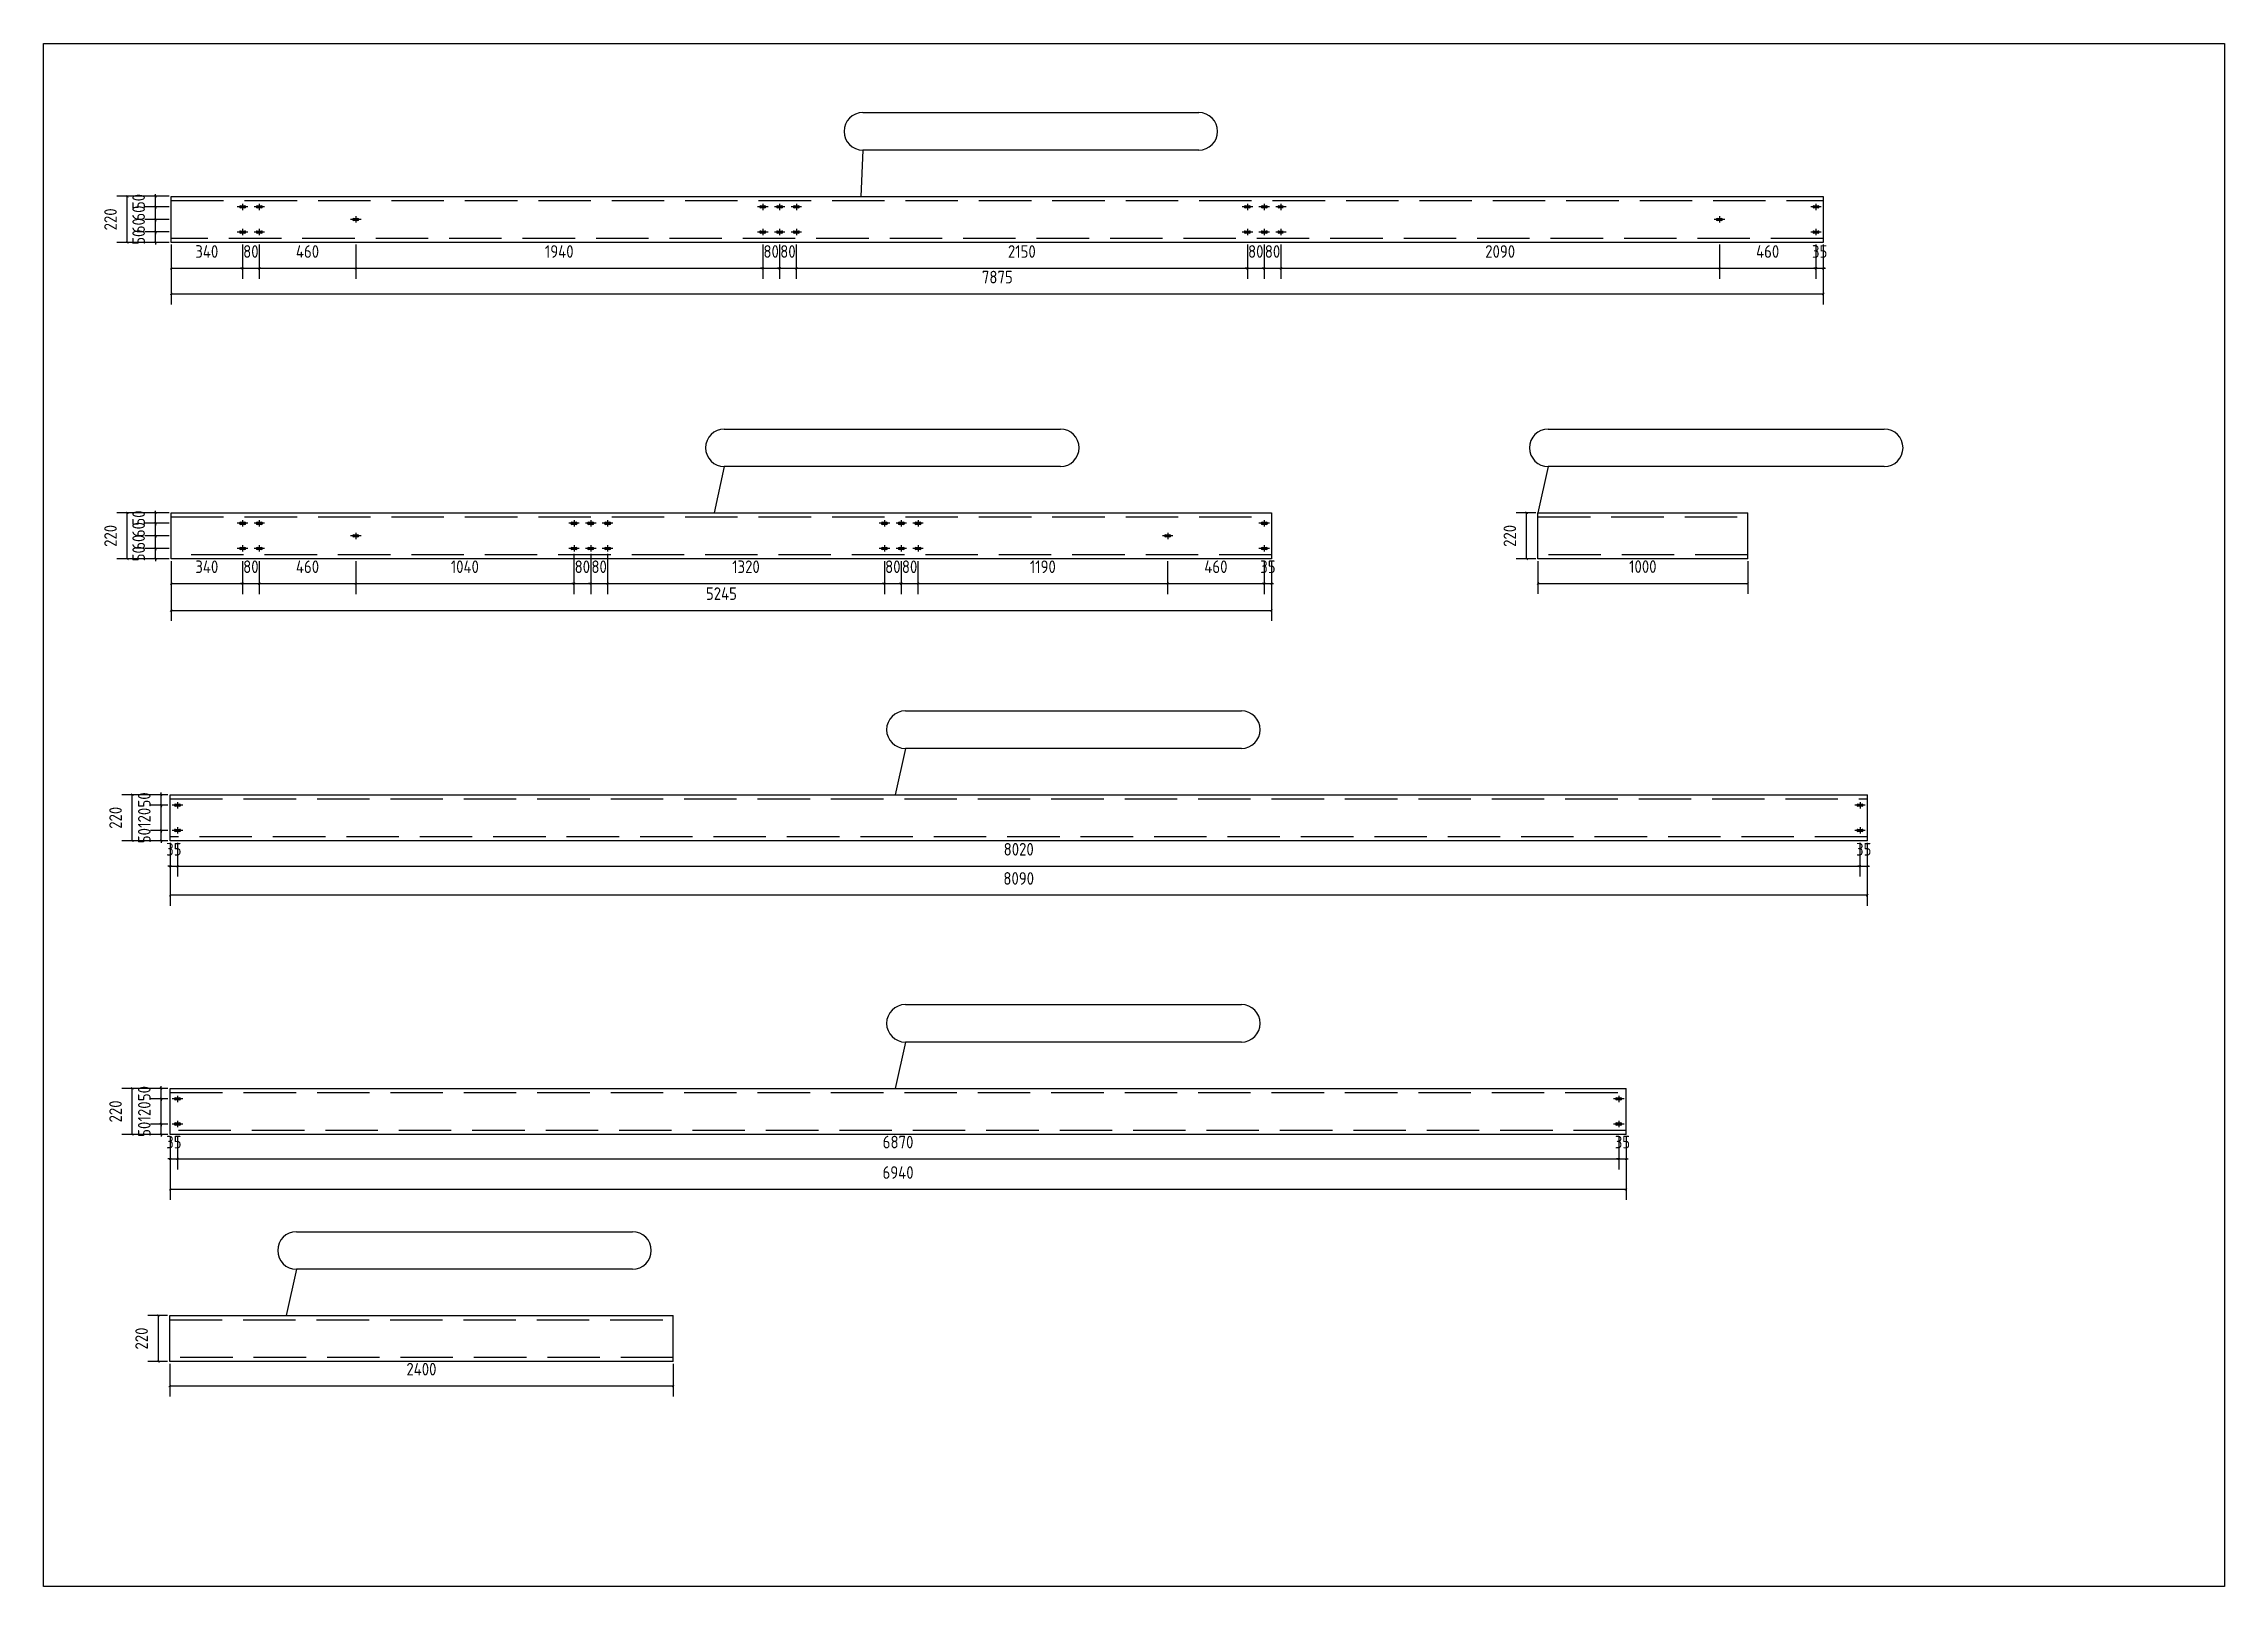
# Model space of a CAD drawing. Extents: x 533809 to 747315, y -17138 to 180511.
# Drawn here: x 640389 to 650784, y 47962 to 55312 of the extents above; entities that cross this region are included whole.
import ezdxf

# ---------------------------------------------------------------- set-up
doc = ezdxf.new("R2010")
doc.units = 0
doc.header["$LTSCALE"] = 1000
doc.header["$MEASUREMENT"] = 0
doc.linetypes.add('DASH', pattern=[0.35, 0.25, -0.1])
doc.layers.add('AXIS', color=3, linetype='Continuous')
doc.styles.get("Standard").update_dxf_attribs({"font": 'gbenor.shx', "bigfont": 'gbcbig.shx'})
doc.dimstyles.get("Standard").update_dxf_attribs({"dimscale": 100, "dimtxt": 3.5, "dimasz": 1, "dimexe": 2.5, "dimexo": 3, "dimgap": 1.5, "dimtad": 1, "dimdec": 0, "dimzin": 0, "dimdsep": 46, "dimtxsty": 'Standard', "dimblk": 'ARCHTICK', "dimcen": 0.09, "dimadec": 0, "dimazin": 0, "dimtfac": 1, "dimtdec": 0, "dimtix": 1, "dimtmove": 2, "dimatfit": 3, "dimfxl": 1, "dimtolj": 1, "dimtzin": 0, "dimarcsym": 0})

msp = doc.modelspace()

# ---------------------------------------------------------------- blocks, each defined once
blk = doc.blocks.new('_ArchTick')
at = {"color": 0, "linetype": 'ByBlock', "const_width": 0.4}
blk.add_lwpolyline([(-0.5, -0.5), (0.5, 0.5)], dxfattribs=at)
blk = doc.blocks.new('*D1936')
at = {"layer": 'AXIS', "color": 3, "lineweight": -2}
for p, q in [((640987, 54415), (640872, 54415)), ((640922, 54415), (640922, 54425)), ((640922, 54365), (640922, 54415)), ((640987, 54365), (640872, 54365)), ((640922, 54365), (640922, 54355))]:
    blk.add_line(p, q, dxfattribs=at)
at = {"layer": 'Defpoints', "color": 0}
for p in [(640922, 54415), (640997, 54415), (640997, 54365)]:
    blk.add_point(p, dxfattribs=at)
at = {"layer": 'AXIS', "color": 3, "lineweight": -2, "xscale": 10, "yscale": 10, "zscale": 10}
for p, rotation in [((640922, 54415), 270), ((640922, 54365), 90)]:
    blk.add_blockref('_ArchTick', p, dxfattribs=dict(at, rotation=rotation))
at = {"layer": 'AXIS', "color": 0, "insert": (640842, 54390), "char_height": 60, "attachment_point": 5, "rotation": 90}
blk.add_mtext('\\A1;50', dxfattribs=at)
blk = doc.blocks.new('*D1931')
at = {"layer": 'AXIS', "color": 3, "lineweight": -2}
for p, q in [((640987, 54535), (640872, 54535)), ((640987, 54475), (640872, 54475)), ((640922, 54535), (640922, 54545)), ((640922, 54475), (640922, 54535)), ((640922, 54475), (640922, 54465))]:
    blk.add_line(p, q, dxfattribs=at)
at = {"layer": 'Defpoints', "color": 0}
for p in [(640922, 54535), (640997, 54535), (640997, 54475)]:
    blk.add_point(p, dxfattribs=at)
at = {"layer": 'AXIS', "color": 3, "lineweight": -2, "xscale": 10, "yscale": 10, "zscale": 10}
for p, rotation in [((640922, 54535), 270), ((640922, 54475), 90)]:
    blk.add_blockref('_ArchTick', p, dxfattribs=dict(at, rotation=rotation))
at = {"layer": 'AXIS', "color": 0, "insert": (640842, 54505), "char_height": 60, "attachment_point": 5, "rotation": 90}
blk.add_mtext('\\A1;60', dxfattribs=at)
blk = doc.blocks.new('*D1937')
at = {"layer": 'AXIS', "color": 3, "lineweight": -2}
for p, q in [((640987, 54585), (640872, 54585)), ((640922, 54585), (640922, 54595)), ((640922, 54535), (640922, 54585)), ((640987, 54535), (640872, 54535)), ((640922, 54535), (640922, 54525))]:
    blk.add_line(p, q, dxfattribs=at)
at = {"layer": 'Defpoints', "color": 0}
for p in [(640922, 54585), (640997, 54585), (640997, 54535)]:
    blk.add_point(p, dxfattribs=at)
at = {"layer": 'AXIS', "color": 3, "lineweight": -2, "xscale": 10, "yscale": 10, "zscale": 10}
for p, rotation in [((640922, 54585), 270), ((640922, 54535), 90)]:
    blk.add_blockref('_ArchTick', p, dxfattribs=dict(at, rotation=rotation))
at = {"layer": 'AXIS', "color": 0, "insert": (640842, 54560), "char_height": 60, "attachment_point": 5, "rotation": 90}
blk.add_mtext('\\A1;50', dxfattribs=at)
blk = doc.blocks.new('*D1938')
at = {"layer": 'AXIS', "color": 3, "lineweight": -2}
for p, q in [((640987, 54585), (640738, 54585)), ((640788, 54365), (640788, 54585)), ((640987, 54365), (640738, 54365))]:
    blk.add_line(p, q, dxfattribs=at)
at = {"layer": 'Defpoints', "color": 0}
for p in [(640788, 54585), (640997, 54585), (640997, 54365)]:
    blk.add_point(p, dxfattribs=at)
at = {"layer": 'AXIS', "color": 3, "lineweight": -2, "xscale": 10, "yscale": 10, "zscale": 10}
for p, rotation in [((640788, 54585), 90), ((640788, 54365), 270)]:
    blk.add_blockref('_ArchTick', p, dxfattribs=dict(at, rotation=rotation))
at = {"layer": 'AXIS', "color": 0, "insert": (640708, 54475), "char_height": 60, "attachment_point": 5, "rotation": 90}
blk.add_mtext('\\A1;220', dxfattribs=at)
blk = doc.blocks.new('*D1939')
at = {"layer": 'AXIS', "color": 3, "lineweight": -2}
for p, q in [((640997, 54355), (640997, 54070)), ((648872, 54355), (648872, 54070)), ((640997, 54120), (648872, 54120))]:
    blk.add_line(p, q, dxfattribs=at)
at = {"layer": 'Defpoints', "color": 0}
for p in [(640997, 54365), (648872, 54365), (648872, 54120)]:
    blk.add_point(p, dxfattribs=at)
at = {"layer": 'AXIS', "color": 3, "lineweight": -2, "xscale": 10, "yscale": 10, "zscale": 10, "rotation": 180}
blk.add_blockref('_ArchTick', (640997, 54120), dxfattribs=at)
at = {"layer": 'AXIS', "color": 3, "lineweight": -2, "xscale": 10, "yscale": 10, "zscale": 10}
blk.add_blockref('_ArchTick', (648872, 54120), dxfattribs=at)
at = {"layer": 'AXIS', "color": 0, "insert": (644935, 54200), "char_height": 60, "attachment_point": 5}
blk.add_mtext('\\A1;7875', dxfattribs=at)
blk = doc.blocks.new('*D1934')
at = {"layer": 'AXIS', "color": 3, "lineweight": -2}
for p, q in [((640997, 54355), (640997, 54192)), ((641337, 54355), (641337, 54192)), ((640997, 54242), (641337, 54242))]:
    blk.add_line(p, q, dxfattribs=at)
at = {"layer": 'Defpoints', "color": 0}
for p in [(640997, 54365), (641337, 54365), (641337, 54242)]:
    blk.add_point(p, dxfattribs=at)
at = {"layer": 'AXIS', "color": 3, "lineweight": -2, "xscale": 10, "yscale": 10, "zscale": 10, "rotation": 180}
blk.add_blockref('_ArchTick', (640997, 54242), dxfattribs=at)
at = {"layer": 'AXIS', "color": 3, "lineweight": -2, "xscale": 10, "yscale": 10, "zscale": 10}
blk.add_blockref('_ArchTick', (641337, 54242), dxfattribs=at)
at = {"layer": 'AXIS', "color": 0, "insert": (641167, 54322), "char_height": 60, "attachment_point": 5}
blk.add_mtext('\\A1;340', dxfattribs=at)
blk = doc.blocks.new('*D1935')
at = {"layer": 'AXIS', "color": 3, "lineweight": -2}
for p, q in [((641337, 54355), (641337, 54192)), ((641417, 54355), (641417, 54192)), ((641337, 54242), (641327, 54242)), ((641337, 54242), (641417, 54242)), ((641417, 54242), (641427, 54242))]:
    blk.add_line(p, q, dxfattribs=at)
at = {"layer": 'Defpoints', "color": 0}
for p in [(641337, 54365), (641417, 54365), (641417, 54242)]:
    blk.add_point(p, dxfattribs=at)
at = {"layer": 'AXIS', "color": 3, "lineweight": -2, "xscale": 10, "yscale": 10, "zscale": 10}
blk.add_blockref('_ArchTick', (641337, 54242), dxfattribs=at)
at = {"layer": 'AXIS', "color": 3, "lineweight": -2, "xscale": 10, "yscale": 10, "zscale": 10, "rotation": 180}
blk.add_blockref('_ArchTick', (641417, 54242), dxfattribs=at)
at = {"layer": 'AXIS', "color": 0, "insert": (641377, 54322), "char_height": 60, "attachment_point": 5}
blk.add_mtext('\\A1;80', dxfattribs=at)
blk = doc.blocks.new('*D1932')
at = {"layer": 'AXIS', "color": 3, "lineweight": -2}
for p, q in [((641877, 54355), (641877, 54192)), ((643817, 54355), (643817, 54192)), ((641877, 54242), (643817, 54242))]:
    blk.add_line(p, q, dxfattribs=at)
at = {"layer": 'Defpoints', "color": 0}
for p in [(641877, 54365), (643817, 54365), (643817, 54242)]:
    blk.add_point(p, dxfattribs=at)
at = {"layer": 'AXIS', "color": 3, "lineweight": -2, "xscale": 10, "yscale": 10, "zscale": 10, "rotation": 180}
blk.add_blockref('_ArchTick', (641877, 54242), dxfattribs=at)
at = {"layer": 'AXIS', "color": 3, "lineweight": -2, "xscale": 10, "yscale": 10, "zscale": 10}
blk.add_blockref('_ArchTick', (643817, 54242), dxfattribs=at)
at = {"layer": 'AXIS', "color": 0, "insert": (642847, 54322), "char_height": 60, "attachment_point": 5}
blk.add_mtext('\\A1;1940', dxfattribs=at)
blk = doc.blocks.new('*D1940')
at = {"layer": 'AXIS', "color": 3, "lineweight": -2}
for p, q in [((643817, 54355), (643817, 54192)), ((643897, 54355), (643897, 54192)), ((643817, 54242), (643807, 54242)), ((643817, 54242), (643897, 54242)), ((643897, 54242), (643907, 54242))]:
    blk.add_line(p, q, dxfattribs=at)
at = {"layer": 'Defpoints', "color": 0}
for p in [(643817, 54365), (643897, 54365), (643897, 54242)]:
    blk.add_point(p, dxfattribs=at)
at = {"layer": 'AXIS', "color": 3, "lineweight": -2, "xscale": 10, "yscale": 10, "zscale": 10}
blk.add_blockref('_ArchTick', (643817, 54242), dxfattribs=at)
at = {"layer": 'AXIS', "color": 3, "lineweight": -2, "xscale": 10, "yscale": 10, "zscale": 10, "rotation": 180}
blk.add_blockref('_ArchTick', (643897, 54242), dxfattribs=at)
at = {"layer": 'AXIS', "color": 0, "insert": (643857, 54322), "char_height": 60, "attachment_point": 5}
blk.add_mtext('\\A1;80', dxfattribs=at)
blk = doc.blocks.new('*D1941')
at = {"layer": 'AXIS', "color": 3, "lineweight": -2}
for p, q in [((643897, 54355), (643897, 54192)), ((643977, 54355), (643977, 54192)), ((643897, 54242), (643887, 54242)), ((643897, 54242), (643977, 54242)), ((643977, 54242), (643987, 54242))]:
    blk.add_line(p, q, dxfattribs=at)
at = {"layer": 'Defpoints', "color": 0}
for p in [(643897, 54365), (643977, 54365), (643977, 54242)]:
    blk.add_point(p, dxfattribs=at)
at = {"layer": 'AXIS', "color": 3, "lineweight": -2, "xscale": 10, "yscale": 10, "zscale": 10}
blk.add_blockref('_ArchTick', (643897, 54242), dxfattribs=at)
at = {"layer": 'AXIS', "color": 3, "lineweight": -2, "xscale": 10, "yscale": 10, "zscale": 10, "rotation": 180}
blk.add_blockref('_ArchTick', (643977, 54242), dxfattribs=at)
at = {"layer": 'AXIS', "color": 0, "insert": (643937, 54322), "char_height": 60, "attachment_point": 5}
blk.add_mtext('\\A1;80', dxfattribs=at)
blk = doc.blocks.new('*D1942')
at = {"layer": 'AXIS', "color": 3, "lineweight": -2}
for p, q in [((643977, 54355), (643977, 54192)), ((646127, 54355), (646127, 54192)), ((643977, 54242), (646127, 54242))]:
    blk.add_line(p, q, dxfattribs=at)
at = {"layer": 'Defpoints', "color": 0}
for p in [(643977, 54365), (646127, 54365), (646127, 54242)]:
    blk.add_point(p, dxfattribs=at)
at = {"layer": 'AXIS', "color": 3, "lineweight": -2, "xscale": 10, "yscale": 10, "zscale": 10, "rotation": 180}
blk.add_blockref('_ArchTick', (643977, 54242), dxfattribs=at)
at = {"layer": 'AXIS', "color": 3, "lineweight": -2, "xscale": 10, "yscale": 10, "zscale": 10}
blk.add_blockref('_ArchTick', (646127, 54242), dxfattribs=at)
at = {"layer": 'AXIS', "color": 0, "insert": (645052, 54322), "char_height": 60, "attachment_point": 5}
blk.add_mtext('\\A1;2150', dxfattribs=at)
blk = doc.blocks.new('*D1943')
at = {"layer": 'AXIS', "color": 3, "lineweight": -2}
for p, q in [((646127, 54355), (646127, 54192)), ((646207, 54355), (646207, 54192)), ((646127, 54242), (646117, 54242)), ((646127, 54242), (646207, 54242)), ((646207, 54242), (646217, 54242))]:
    blk.add_line(p, q, dxfattribs=at)
at = {"layer": 'Defpoints', "color": 0}
for p in [(646127, 54365), (646207, 54365), (646207, 54242)]:
    blk.add_point(p, dxfattribs=at)
at = {"layer": 'AXIS', "color": 3, "lineweight": -2, "xscale": 10, "yscale": 10, "zscale": 10}
blk.add_blockref('_ArchTick', (646127, 54242), dxfattribs=at)
at = {"layer": 'AXIS', "color": 3, "lineweight": -2, "xscale": 10, "yscale": 10, "zscale": 10, "rotation": 180}
blk.add_blockref('_ArchTick', (646207, 54242), dxfattribs=at)
at = {"layer": 'AXIS', "color": 0, "insert": (646167, 54322), "char_height": 60, "attachment_point": 5}
blk.add_mtext('\\A1;80', dxfattribs=at)
blk = doc.blocks.new('*D1944')
at = {"layer": 'AXIS', "color": 3, "lineweight": -2}
for p, q in [((646207, 54355), (646207, 54192)), ((646287, 54355), (646287, 54192)), ((646207, 54242), (646197, 54242)), ((646207, 54242), (646287, 54242)), ((646287, 54242), (646297, 54242))]:
    blk.add_line(p, q, dxfattribs=at)
at = {"layer": 'Defpoints', "color": 0}
for p in [(646207, 54365), (646287, 54365), (646287, 54242)]:
    blk.add_point(p, dxfattribs=at)
at = {"layer": 'AXIS', "color": 3, "lineweight": -2, "xscale": 10, "yscale": 10, "zscale": 10}
blk.add_blockref('_ArchTick', (646207, 54242), dxfattribs=at)
at = {"layer": 'AXIS', "color": 3, "lineweight": -2, "xscale": 10, "yscale": 10, "zscale": 10, "rotation": 180}
blk.add_blockref('_ArchTick', (646287, 54242), dxfattribs=at)
at = {"layer": 'AXIS', "color": 0, "insert": (646247, 54322), "char_height": 60, "attachment_point": 5}
blk.add_mtext('\\A1;80', dxfattribs=at)
blk = doc.blocks.new('*D1945')
at = {"layer": 'AXIS', "color": 3, "lineweight": -2}
for p, q in [((646287, 54355), (646287, 54192)), ((648377, 54355), (648377, 54192)), ((646287, 54242), (648377, 54242))]:
    blk.add_line(p, q, dxfattribs=at)
at = {"layer": 'Defpoints', "color": 0}
for p in [(646287, 54365), (648377, 54365), (648377, 54242)]:
    blk.add_point(p, dxfattribs=at)
at = {"layer": 'AXIS', "color": 3, "lineweight": -2, "xscale": 10, "yscale": 10, "zscale": 10, "rotation": 180}
blk.add_blockref('_ArchTick', (646287, 54242), dxfattribs=at)
at = {"layer": 'AXIS', "color": 3, "lineweight": -2, "xscale": 10, "yscale": 10, "zscale": 10}
blk.add_blockref('_ArchTick', (648377, 54242), dxfattribs=at)
at = {"layer": 'AXIS', "color": 0, "insert": (647332, 54322), "char_height": 60, "attachment_point": 5}
blk.add_mtext('\\A1;2090', dxfattribs=at)
blk = doc.blocks.new('*D1933')
at = {"layer": 'AXIS', "color": 3, "lineweight": -2}
for p, q in [((648837, 54355), (648837, 54192)), ((648872, 54355), (648872, 54192)), ((648837, 54242), (648827, 54242)), ((648837, 54242), (648872, 54242)), ((648872, 54242), (648882, 54242))]:
    blk.add_line(p, q, dxfattribs=at)
at = {"layer": 'Defpoints', "color": 0}
for p in [(648837, 54365), (648872, 54365), (648872, 54242)]:
    blk.add_point(p, dxfattribs=at)
at = {"layer": 'AXIS', "color": 3, "lineweight": -2, "xscale": 10, "yscale": 10, "zscale": 10}
blk.add_blockref('_ArchTick', (648837, 54242), dxfattribs=at)
at = {"layer": 'AXIS', "color": 3, "lineweight": -2, "xscale": 10, "yscale": 10, "zscale": 10, "rotation": 180}
blk.add_blockref('_ArchTick', (648872, 54242), dxfattribs=at)
at = {"layer": 'AXIS', "color": 0, "insert": (648855, 54322), "char_height": 60, "attachment_point": 5}
blk.add_mtext('\\A1;35', dxfattribs=at)
blk = doc.blocks.new('*D1947')
at = {"layer": 'AXIS', "color": 3, "lineweight": -2}
for p, q in [((640922, 52907), (640922, 52917)), ((640987, 52907), (640872, 52907)), ((640987, 52857), (640872, 52857)), ((640922, 52857), (640922, 52907)), ((640922, 52857), (640922, 52847))]:
    blk.add_line(p, q, dxfattribs=at)
at = {"layer": 'Defpoints', "color": 0}
for p in [(640922, 52907), (640997, 52907), (640997, 52857)]:
    blk.add_point(p, dxfattribs=at)
at = {"layer": 'AXIS', "color": 3, "lineweight": -2, "xscale": 10, "yscale": 10, "zscale": 10}
for p, rotation in [((640922, 52907), 270), ((640922, 52857), 90)]:
    blk.add_blockref('_ArchTick', p, dxfattribs=dict(at, rotation=rotation))
at = {"layer": 'AXIS', "color": 0, "insert": (640842, 52882), "char_height": 60, "attachment_point": 5, "rotation": 90}
blk.add_mtext('\\A1;50', dxfattribs=at)
blk = doc.blocks.new('*D1946')
at = {"layer": 'AXIS', "color": 3, "lineweight": -2}
for p, q in [((640987, 52967), (640872, 52967)), ((640922, 52967), (640922, 52977)), ((640922, 52907), (640922, 52967)), ((640987, 52907), (640872, 52907)), ((640922, 52907), (640922, 52897))]:
    blk.add_line(p, q, dxfattribs=at)
at = {"layer": 'Defpoints', "color": 0}
for p in [(640922, 52967), (640997, 52967), (640997, 52907)]:
    blk.add_point(p, dxfattribs=at)
at = {"layer": 'AXIS', "color": 3, "lineweight": -2, "xscale": 10, "yscale": 10, "zscale": 10}
for p, rotation in [((640922, 52967), 270), ((640922, 52907), 90)]:
    blk.add_blockref('_ArchTick', p, dxfattribs=dict(at, rotation=rotation))
at = {"layer": 'AXIS', "color": 0, "insert": (640842, 52937), "char_height": 60, "attachment_point": 5, "rotation": 90}
blk.add_mtext('\\A1;60', dxfattribs=at)
blk = doc.blocks.new('*D1948')
at = {"layer": 'AXIS', "color": 3, "lineweight": -2}
for p, q in [((640987, 53077), (640872, 53077)), ((640987, 53027), (640872, 53027)), ((640922, 53077), (640922, 53087)), ((640922, 53027), (640922, 53077)), ((640922, 53027), (640922, 53017))]:
    blk.add_line(p, q, dxfattribs=at)
at = {"layer": 'Defpoints', "color": 0}
for p in [(640922, 53077), (640997, 53077), (640997, 53027)]:
    blk.add_point(p, dxfattribs=at)
at = {"layer": 'AXIS', "color": 3, "lineweight": -2, "xscale": 10, "yscale": 10, "zscale": 10}
for p, rotation in [((640922, 53077), 270), ((640922, 53027), 90)]:
    blk.add_blockref('_ArchTick', p, dxfattribs=dict(at, rotation=rotation))
at = {"layer": 'AXIS', "color": 0, "insert": (640842, 53052), "char_height": 60, "attachment_point": 5, "rotation": 90}
blk.add_mtext('\\A1;50', dxfattribs=at)
blk = doc.blocks.new('*D1949')
at = {"layer": 'AXIS', "color": 3, "lineweight": -2}
for p, q in [((640987, 53077), (640738, 53077)), ((640788, 52857), (640788, 53077)), ((640987, 52857), (640738, 52857))]:
    blk.add_line(p, q, dxfattribs=at)
at = {"layer": 'Defpoints', "color": 0}
for p in [(640788, 53077), (640997, 53077), (640997, 52857)]:
    blk.add_point(p, dxfattribs=at)
at = {"layer": 'AXIS', "color": 3, "lineweight": -2, "xscale": 10, "yscale": 10, "zscale": 10}
for p, rotation in [((640788, 53077), 90), ((640788, 52857), 270)]:
    blk.add_blockref('_ArchTick', p, dxfattribs=dict(at, rotation=rotation))
at = {"layer": 'AXIS', "color": 0, "insert": (640708, 52967), "char_height": 60, "attachment_point": 5, "rotation": 90}
blk.add_mtext('\\A1;220', dxfattribs=at)
blk = doc.blocks.new('*D1950')
at = {"layer": 'AXIS', "color": 3, "lineweight": -2}
for p, q in [((640997, 52847), (640997, 52562)), ((646242, 52847), (646242, 52562)), ((640997, 52612), (646242, 52612))]:
    blk.add_line(p, q, dxfattribs=at)
at = {"layer": 'Defpoints', "color": 0}
for p in [(640997, 52857), (646242, 52857), (646242, 52612)]:
    blk.add_point(p, dxfattribs=at)
at = {"layer": 'AXIS', "color": 3, "lineweight": -2, "xscale": 10, "yscale": 10, "zscale": 10, "rotation": 180}
blk.add_blockref('_ArchTick', (640997, 52612), dxfattribs=at)
at = {"layer": 'AXIS', "color": 3, "lineweight": -2, "xscale": 10, "yscale": 10, "zscale": 10}
blk.add_blockref('_ArchTick', (646242, 52612), dxfattribs=at)
at = {"layer": 'AXIS', "color": 0, "insert": (643620, 52692), "char_height": 60, "attachment_point": 5}
blk.add_mtext('\\A1;5245', dxfattribs=at)
blk = doc.blocks.new('*D1952')
at = {"layer": 'AXIS', "color": 3, "lineweight": -2}
for p, q in [((640997, 52847), (640997, 52690)), ((641337, 52847), (641337, 52690)), ((640997, 52740), (641337, 52740))]:
    blk.add_line(p, q, dxfattribs=at)
at = {"layer": 'Defpoints', "color": 0}
for p in [(640997, 52857), (641337, 52857), (641337, 52740)]:
    blk.add_point(p, dxfattribs=at)
at = {"layer": 'AXIS', "color": 3, "lineweight": -2, "xscale": 10, "yscale": 10, "zscale": 10, "rotation": 180}
blk.add_blockref('_ArchTick', (640997, 52740), dxfattribs=at)
at = {"layer": 'AXIS', "color": 3, "lineweight": -2, "xscale": 10, "yscale": 10, "zscale": 10}
blk.add_blockref('_ArchTick', (641337, 52740), dxfattribs=at)
at = {"layer": 'AXIS', "color": 0, "insert": (641167, 52820), "char_height": 60, "attachment_point": 5}
blk.add_mtext('\\A1;340', dxfattribs=at)
blk = doc.blocks.new('*D1953')
at = {"layer": 'AXIS', "color": 3, "lineweight": -2}
for p, q in [((641337, 52847), (641337, 52690)), ((641417, 52847), (641417, 52690)), ((641337, 52740), (641327, 52740)), ((641337, 52740), (641417, 52740)), ((641417, 52740), (641427, 52740))]:
    blk.add_line(p, q, dxfattribs=at)
at = {"layer": 'Defpoints', "color": 0}
for p in [(641337, 52857), (641417, 52857), (641417, 52740)]:
    blk.add_point(p, dxfattribs=at)
at = {"layer": 'AXIS', "color": 3, "lineweight": -2, "xscale": 10, "yscale": 10, "zscale": 10}
blk.add_blockref('_ArchTick', (641337, 52740), dxfattribs=at)
at = {"layer": 'AXIS', "color": 3, "lineweight": -2, "xscale": 10, "yscale": 10, "zscale": 10, "rotation": 180}
blk.add_blockref('_ArchTick', (641417, 52740), dxfattribs=at)
at = {"layer": 'AXIS', "color": 0, "insert": (641377, 52820), "char_height": 60, "attachment_point": 5}
blk.add_mtext('\\A1;80', dxfattribs=at)
blk = doc.blocks.new('*D1954')
at = {"layer": 'AXIS', "color": 3, "lineweight": -2}
for p, q in [((641877, 52847), (641877, 52690)), ((642917, 52882), (642917, 52690)), ((641877, 52740), (642917, 52740))]:
    blk.add_line(p, q, dxfattribs=at)
at = {"layer": 'Defpoints', "color": 0}
for p in [(641877, 52857), (642917, 52892), (642917, 52740)]:
    blk.add_point(p, dxfattribs=at)
at = {"layer": 'AXIS', "color": 3, "lineweight": -2, "xscale": 10, "yscale": 10, "zscale": 10, "rotation": 180}
blk.add_blockref('_ArchTick', (641877, 52740), dxfattribs=at)
at = {"layer": 'AXIS', "color": 3, "lineweight": -2, "xscale": 10, "yscale": 10, "zscale": 10}
blk.add_blockref('_ArchTick', (642917, 52740), dxfattribs=at)
at = {"layer": 'AXIS', "color": 0, "insert": (642397, 52820), "char_height": 60, "attachment_point": 5}
blk.add_mtext('\\A1;1040', dxfattribs=at)
blk = doc.blocks.new('*D1955')
at = {"layer": 'AXIS', "color": 3, "lineweight": -2}
for p, q in [((642917, 52882), (642917, 52690)), ((642997, 52882), (642997, 52690)), ((642917, 52740), (642907, 52740)), ((642917, 52740), (642997, 52740)), ((642997, 52740), (643007, 52740))]:
    blk.add_line(p, q, dxfattribs=at)
at = {"layer": 'Defpoints', "color": 0}
for p in [(642917, 52892), (642997, 52892), (642997, 52740)]:
    blk.add_point(p, dxfattribs=at)
at = {"layer": 'AXIS', "color": 3, "lineweight": -2, "xscale": 10, "yscale": 10, "zscale": 10}
blk.add_blockref('_ArchTick', (642917, 52740), dxfattribs=at)
at = {"layer": 'AXIS', "color": 3, "lineweight": -2, "xscale": 10, "yscale": 10, "zscale": 10, "rotation": 180}
blk.add_blockref('_ArchTick', (642997, 52740), dxfattribs=at)
at = {"layer": 'AXIS', "color": 0, "insert": (642957, 52820), "char_height": 60, "attachment_point": 5}
blk.add_mtext('\\A1;80', dxfattribs=at)
blk = doc.blocks.new('*D1956')
at = {"layer": 'AXIS', "color": 3, "lineweight": -2}
for p, q in [((642997, 52882), (642997, 52690)), ((643077, 52882), (643077, 52690)), ((642997, 52740), (642987, 52740)), ((642997, 52740), (643077, 52740)), ((643077, 52740), (643087, 52740))]:
    blk.add_line(p, q, dxfattribs=at)
at = {"layer": 'Defpoints', "color": 0}
for p in [(642997, 52892), (643077, 52892), (643077, 52740)]:
    blk.add_point(p, dxfattribs=at)
at = {"layer": 'AXIS', "color": 3, "lineweight": -2, "xscale": 10, "yscale": 10, "zscale": 10}
blk.add_blockref('_ArchTick', (642997, 52740), dxfattribs=at)
at = {"layer": 'AXIS', "color": 3, "lineweight": -2, "xscale": 10, "yscale": 10, "zscale": 10, "rotation": 180}
blk.add_blockref('_ArchTick', (643077, 52740), dxfattribs=at)
at = {"layer": 'AXIS', "color": 0, "insert": (643037, 52820), "char_height": 60, "attachment_point": 5}
blk.add_mtext('\\A1;80', dxfattribs=at)
blk = doc.blocks.new('*D1957')
at = {"layer": 'AXIS', "color": 3, "lineweight": -2}
for p, q in [((643077, 52882), (643077, 52690)), ((644397, 52847), (644397, 52690)), ((643077, 52740), (644397, 52740))]:
    blk.add_line(p, q, dxfattribs=at)
at = {"layer": 'Defpoints', "color": 0}
for p in [(643077, 52892), (644397, 52857), (644397, 52740)]:
    blk.add_point(p, dxfattribs=at)
at = {"layer": 'AXIS', "color": 3, "lineweight": -2, "xscale": 10, "yscale": 10, "zscale": 10, "rotation": 180}
blk.add_blockref('_ArchTick', (643077, 52740), dxfattribs=at)
at = {"layer": 'AXIS', "color": 3, "lineweight": -2, "xscale": 10, "yscale": 10, "zscale": 10}
blk.add_blockref('_ArchTick', (644397, 52740), dxfattribs=at)
at = {"layer": 'AXIS', "color": 0, "insert": (643737, 52820), "char_height": 60, "attachment_point": 5}
blk.add_mtext('\\A1;1320', dxfattribs=at)
blk = doc.blocks.new('*D1958')
at = {"layer": 'AXIS', "color": 3, "lineweight": -2}
for p, q in [((644397, 52847), (644397, 52690)), ((644477, 52847), (644477, 52690)), ((644397, 52740), (644387, 52740)), ((644397, 52740), (644477, 52740)), ((644477, 52740), (644487, 52740))]:
    blk.add_line(p, q, dxfattribs=at)
at = {"layer": 'Defpoints', "color": 0}
for p in [(644397, 52857), (644477, 52857), (644477, 52740)]:
    blk.add_point(p, dxfattribs=at)
at = {"layer": 'AXIS', "color": 3, "lineweight": -2, "xscale": 10, "yscale": 10, "zscale": 10}
blk.add_blockref('_ArchTick', (644397, 52740), dxfattribs=at)
at = {"layer": 'AXIS', "color": 3, "lineweight": -2, "xscale": 10, "yscale": 10, "zscale": 10, "rotation": 180}
blk.add_blockref('_ArchTick', (644477, 52740), dxfattribs=at)
at = {"layer": 'AXIS', "color": 0, "insert": (644437, 52820), "char_height": 60, "attachment_point": 5}
blk.add_mtext('\\A1;80', dxfattribs=at)
blk = doc.blocks.new('*D1959')
at = {"layer": 'AXIS', "color": 3, "lineweight": -2}
for p, q in [((644477, 52847), (644477, 52690)), ((644557, 52847), (644557, 52690)), ((644477, 52740), (644467, 52740)), ((644477, 52740), (644557, 52740)), ((644557, 52740), (644567, 52740))]:
    blk.add_line(p, q, dxfattribs=at)
at = {"layer": 'Defpoints', "color": 0}
for p in [(644477, 52857), (644557, 52857), (644557, 52740)]:
    blk.add_point(p, dxfattribs=at)
at = {"layer": 'AXIS', "color": 3, "lineweight": -2, "xscale": 10, "yscale": 10, "zscale": 10}
blk.add_blockref('_ArchTick', (644477, 52740), dxfattribs=at)
at = {"layer": 'AXIS', "color": 3, "lineweight": -2, "xscale": 10, "yscale": 10, "zscale": 10, "rotation": 180}
blk.add_blockref('_ArchTick', (644557, 52740), dxfattribs=at)
at = {"layer": 'AXIS', "color": 0, "insert": (644517, 52820), "char_height": 60, "attachment_point": 5}
blk.add_mtext('\\A1;80', dxfattribs=at)
blk = doc.blocks.new('*D1960')
at = {"layer": 'AXIS', "color": 3, "lineweight": -2}
for p, q in [((644557, 52847), (644557, 52690)), ((645747, 52847), (645747, 52690)), ((644557, 52740), (645747, 52740))]:
    blk.add_line(p, q, dxfattribs=at)
at = {"layer": 'Defpoints', "color": 0}
for p in [(644557, 52857), (645747, 52857), (645747, 52740)]:
    blk.add_point(p, dxfattribs=at)
at = {"layer": 'AXIS', "color": 3, "lineweight": -2, "xscale": 10, "yscale": 10, "zscale": 10, "rotation": 180}
blk.add_blockref('_ArchTick', (644557, 52740), dxfattribs=at)
at = {"layer": 'AXIS', "color": 3, "lineweight": -2, "xscale": 10, "yscale": 10, "zscale": 10}
blk.add_blockref('_ArchTick', (645747, 52740), dxfattribs=at)
at = {"layer": 'AXIS', "color": 0, "insert": (645152, 52820), "char_height": 60, "attachment_point": 5}
blk.add_mtext('\\A1;1190', dxfattribs=at)
blk = doc.blocks.new('*D1961')
at = {"layer": 'AXIS', "color": 3, "lineweight": -2}
for p, q in [((646207, 52847), (646207, 52690)), ((646242, 52847), (646242, 52690)), ((646207, 52740), (646197, 52740)), ((646207, 52740), (646242, 52740)), ((646242, 52740), (646252, 52740))]:
    blk.add_line(p, q, dxfattribs=at)
at = {"layer": 'Defpoints', "color": 0}
for p in [(646207, 52857), (646242, 52857), (646242, 52740)]:
    blk.add_point(p, dxfattribs=at)
at = {"layer": 'AXIS', "color": 3, "lineweight": -2, "xscale": 10, "yscale": 10, "zscale": 10}
blk.add_blockref('_ArchTick', (646207, 52740), dxfattribs=at)
at = {"layer": 'AXIS', "color": 3, "lineweight": -2, "xscale": 10, "yscale": 10, "zscale": 10, "rotation": 180}
blk.add_blockref('_ArchTick', (646242, 52740), dxfattribs=at)
at = {"layer": 'AXIS', "color": 0, "insert": (646225, 52820), "char_height": 60, "attachment_point": 5}
blk.add_mtext('\\A1;35', dxfattribs=at)
blk = doc.blocks.new('*D2648')
at = {"layer": 'AXIS', "color": 3, "lineweight": -2}
for p, q in [((648377, 54355), (648377, 54192)), ((648837, 54355), (648837, 54192)), ((648377, 54242), (648837, 54242))]:
    blk.add_line(p, q, dxfattribs=at)
at = {"layer": 'Defpoints', "color": 0}
for p in [(648377, 54365), (648837, 54365), (648837, 54242)]:
    blk.add_point(p, dxfattribs=at)
at = {"layer": 'AXIS', "color": 3, "lineweight": -2, "xscale": 10, "yscale": 10, "zscale": 10, "rotation": 180}
blk.add_blockref('_ArchTick', (648377, 54242), dxfattribs=at)
at = {"layer": 'AXIS', "color": 3, "lineweight": -2, "xscale": 10, "yscale": 10, "zscale": 10}
blk.add_blockref('_ArchTick', (648837, 54242), dxfattribs=at)
at = {"layer": 'AXIS', "color": 0, "insert": (648607, 54322), "char_height": 60, "attachment_point": 5}
blk.add_mtext('\\A1;460', dxfattribs=at)
blk = doc.blocks.new('*D2649')
at = {"layer": 'AXIS', "color": 3, "lineweight": -2}
for p, q in [((641417, 54355), (641417, 54192)), ((641877, 54355), (641877, 54192)), ((641417, 54242), (641877, 54242))]:
    blk.add_line(p, q, dxfattribs=at)
at = {"layer": 'Defpoints', "color": 0}
for p in [(641417, 54365), (641877, 54365), (641877, 54242)]:
    blk.add_point(p, dxfattribs=at)
at = {"layer": 'AXIS', "color": 3, "lineweight": -2, "xscale": 10, "yscale": 10, "zscale": 10, "rotation": 180}
blk.add_blockref('_ArchTick', (641417, 54242), dxfattribs=at)
at = {"layer": 'AXIS', "color": 3, "lineweight": -2, "xscale": 10, "yscale": 10, "zscale": 10}
blk.add_blockref('_ArchTick', (641877, 54242), dxfattribs=at)
at = {"layer": 'AXIS', "color": 0, "insert": (641647, 54322), "char_height": 60, "attachment_point": 5}
blk.add_mtext('\\A1;460', dxfattribs=at)
blk = doc.blocks.new('*D2650')
at = {"layer": 'AXIS', "color": 3, "lineweight": -2}
for p, q in [((640987, 54475), (640872, 54475)), ((640922, 54475), (640922, 54485)), ((640922, 54415), (640922, 54475)), ((640987, 54415), (640872, 54415)), ((640922, 54415), (640922, 54405))]:
    blk.add_line(p, q, dxfattribs=at)
at = {"layer": 'Defpoints', "color": 0}
for p in [(640922, 54475), (640997, 54475), (640997, 54415)]:
    blk.add_point(p, dxfattribs=at)
at = {"layer": 'AXIS', "color": 3, "lineweight": -2, "xscale": 10, "yscale": 10, "zscale": 10}
for p, rotation in [((640922, 54475), 270), ((640922, 54415), 90)]:
    blk.add_blockref('_ArchTick', p, dxfattribs=dict(at, rotation=rotation))
at = {"layer": 'AXIS', "color": 0, "insert": (640842, 54445), "char_height": 60, "attachment_point": 5, "rotation": 90}
blk.add_mtext('\\A1;60', dxfattribs=at)
blk = doc.blocks.new('*D2651')
at = {"layer": 'AXIS', "color": 3, "lineweight": -2}
for p, q in [((645747, 52847), (645747, 52690)), ((646207, 52847), (646207, 52690)), ((645747, 52740), (646207, 52740))]:
    blk.add_line(p, q, dxfattribs=at)
at = {"layer": 'Defpoints', "color": 0}
for p in [(645747, 52857), (646207, 52857), (646207, 52740)]:
    blk.add_point(p, dxfattribs=at)
at = {"layer": 'AXIS', "color": 3, "lineweight": -2, "xscale": 10, "yscale": 10, "zscale": 10, "rotation": 180}
blk.add_blockref('_ArchTick', (645747, 52740), dxfattribs=at)
at = {"layer": 'AXIS', "color": 3, "lineweight": -2, "xscale": 10, "yscale": 10, "zscale": 10}
blk.add_blockref('_ArchTick', (646207, 52740), dxfattribs=at)
at = {"layer": 'AXIS', "color": 0, "insert": (645977, 52820), "char_height": 60, "attachment_point": 5}
blk.add_mtext('\\A1;460', dxfattribs=at)
blk = doc.blocks.new('*D2652')
at = {"layer": 'AXIS', "color": 3, "lineweight": -2}
for p, q in [((641417, 52847), (641417, 52690)), ((641877, 52847), (641877, 52690)), ((641417, 52740), (641877, 52740))]:
    blk.add_line(p, q, dxfattribs=at)
at = {"layer": 'Defpoints', "color": 0}
for p in [(641417, 52857), (641877, 52857), (641877, 52740)]:
    blk.add_point(p, dxfattribs=at)
at = {"layer": 'AXIS', "color": 3, "lineweight": -2, "xscale": 10, "yscale": 10, "zscale": 10, "rotation": 180}
blk.add_blockref('_ArchTick', (641417, 52740), dxfattribs=at)
at = {"layer": 'AXIS', "color": 3, "lineweight": -2, "xscale": 10, "yscale": 10, "zscale": 10}
blk.add_blockref('_ArchTick', (641877, 52740), dxfattribs=at)
at = {"layer": 'AXIS', "color": 0, "insert": (641647, 52820), "char_height": 60, "attachment_point": 5}
blk.add_mtext('\\A1;460', dxfattribs=at)
blk = doc.blocks.new('*D2653')
at = {"layer": 'AXIS', "color": 3, "lineweight": -2}
for p, q in [((640987, 53027), (640872, 53027)), ((640922, 53027), (640922, 53037)), ((640922, 52967), (640922, 53027)), ((640987, 52967), (640872, 52967)), ((640922, 52967), (640922, 52957))]:
    blk.add_line(p, q, dxfattribs=at)
at = {"layer": 'Defpoints', "color": 0}
for p in [(640922, 53027), (640997, 53027), (640997, 52967)]:
    blk.add_point(p, dxfattribs=at)
at = {"layer": 'AXIS', "color": 3, "lineweight": -2, "xscale": 10, "yscale": 10, "zscale": 10}
for p, rotation in [((640922, 53027), 270), ((640922, 52967), 90)]:
    blk.add_blockref('_ArchTick', p, dxfattribs=dict(at, rotation=rotation))
at = {"layer": 'AXIS', "color": 0, "insert": (640842, 52997), "char_height": 60, "attachment_point": 5, "rotation": 90}
blk.add_mtext('\\A1;60', dxfattribs=at)
blk = doc.blocks.new('*D2684')
at = {"layer": 'AXIS', "color": 3, "lineweight": -2}
for p, q in [((647512, 52847), (647512, 52691)), ((648512, 52847), (648512, 52691)), ((647512, 52741), (648512, 52741))]:
    blk.add_line(p, q, dxfattribs=at)
at = {"layer": 'Defpoints', "color": 0}
for p in [(647512, 52857), (648512, 52857), (648512, 52741)]:
    blk.add_point(p, dxfattribs=at)
at = {"layer": 'AXIS', "color": 3, "lineweight": -2, "xscale": 10, "yscale": 10, "zscale": 10, "rotation": 180}
blk.add_blockref('_ArchTick', (647512, 52741), dxfattribs=at)
at = {"layer": 'AXIS', "color": 3, "lineweight": -2, "xscale": 10, "yscale": 10, "zscale": 10}
blk.add_blockref('_ArchTick', (648512, 52741), dxfattribs=at)
at = {"layer": 'AXIS', "color": 0, "insert": (648012, 52821), "char_height": 60, "attachment_point": 5}
blk.add_mtext('\\A1;1000', dxfattribs=at)
blk = doc.blocks.new('*D2685')
at = {"layer": 'AXIS', "color": 3, "lineweight": -2}
for p, q in [((647502, 53077), (647408, 53077)), ((647458, 52857), (647458, 53077)), ((647502, 52857), (647408, 52857))]:
    blk.add_line(p, q, dxfattribs=at)
at = {"layer": 'Defpoints', "color": 0}
for p in [(647458, 53077), (647512, 53077), (647512, 52857)]:
    blk.add_point(p, dxfattribs=at)
at = {"layer": 'AXIS', "color": 3, "lineweight": -2, "xscale": 10, "yscale": 10, "zscale": 10}
for p, rotation in [((647458, 53077), 90), ((647458, 52857), 270)]:
    blk.add_blockref('_ArchTick', p, dxfattribs=dict(at, rotation=rotation))
at = {"layer": 'AXIS', "color": 0, "insert": (647378, 52967), "char_height": 60, "attachment_point": 5, "rotation": 90}
blk.add_mtext('\\A1;220', dxfattribs=at)
blk = doc.blocks.new('*D2686')
at = {"layer": 'AXIS', "color": 3, "lineweight": -2}
for p, q in [((640990, 49023), (640990, 48867)), ((643390, 49023), (643390, 48867)), ((640990, 48917), (643390, 48917))]:
    blk.add_line(p, q, dxfattribs=at)
at = {"layer": 'Defpoints', "color": 0}
for p in [(640990, 49033), (643390, 49033), (643390, 48917)]:
    blk.add_point(p, dxfattribs=at)
at = {"layer": 'AXIS', "color": 3, "lineweight": -2, "xscale": 10, "yscale": 10, "zscale": 10, "rotation": 180}
blk.add_blockref('_ArchTick', (640990, 48917), dxfattribs=at)
at = {"layer": 'AXIS', "color": 3, "lineweight": -2, "xscale": 10, "yscale": 10, "zscale": 10}
blk.add_blockref('_ArchTick', (643390, 48917), dxfattribs=at)
at = {"layer": 'AXIS', "color": 0, "insert": (642190, 48997), "char_height": 60, "attachment_point": 5}
blk.add_mtext('\\A1;2400', dxfattribs=at)
blk = doc.blocks.new('*D2687')
at = {"layer": 'AXIS', "color": 3, "lineweight": -2}
for p, q in [((640980, 49253), (640886, 49253)), ((640936, 49033), (640936, 49253)), ((640980, 49033), (640886, 49033))]:
    blk.add_line(p, q, dxfattribs=at)
at = {"layer": 'Defpoints', "color": 0}
for p in [(640936, 49253), (640990, 49253), (640990, 49033)]:
    blk.add_point(p, dxfattribs=at)
at = {"layer": 'AXIS', "color": 3, "lineweight": -2, "xscale": 10, "yscale": 10, "zscale": 10}
for p, rotation in [((640936, 49253), 90), ((640936, 49033), 270)]:
    blk.add_blockref('_ArchTick', p, dxfattribs=dict(at, rotation=rotation))
at = {"layer": 'AXIS', "color": 0, "insert": (640856, 49143), "char_height": 60, "attachment_point": 5, "rotation": 90}
blk.add_mtext('\\A1;220', dxfattribs=at)
blk = doc.blocks.new('*D2837')
at = {"layer": 'AXIS', "color": 3, "lineweight": -2}
for p, q in [((640982, 51564), (640899, 51564)), ((640949, 51564), (640949, 51574)), ((640949, 51514), (640949, 51564)), ((640982, 51514), (640899, 51514)), ((640949, 51514), (640949, 51504))]:
    blk.add_line(p, q, dxfattribs=at)
at = {"layer": 'Defpoints', "color": 0}
for p in [(640949, 51564), (640992, 51564), (640992, 51514)]:
    blk.add_point(p, dxfattribs=at)
at = {"layer": 'AXIS', "color": 3, "lineweight": -2, "xscale": 10, "yscale": 10, "zscale": 10}
for p, rotation in [((640949, 51564), 270), ((640949, 51514), 90)]:
    blk.add_blockref('_ArchTick', p, dxfattribs=dict(at, rotation=rotation))
at = {"layer": 'AXIS', "color": 0, "insert": (640869, 51539), "char_height": 60, "attachment_point": 5, "rotation": 90}
blk.add_mtext('\\A1;50', dxfattribs=at)
blk = doc.blocks.new('*D2838')
at = {"layer": 'AXIS', "color": 3, "lineweight": -2}
for p, q in [((640982, 51684), (640899, 51684)), ((640949, 51684), (640949, 51694)), ((640949, 51564), (640949, 51684)), ((640982, 51564), (640899, 51564)), ((640949, 51564), (640949, 51554))]:
    blk.add_line(p, q, dxfattribs=at)
at = {"layer": 'Defpoints', "color": 0}
for p in [(640949, 51684), (640992, 51684), (640992, 51564)]:
    blk.add_point(p, dxfattribs=at)
at = {"layer": 'AXIS', "color": 3, "lineweight": -2, "xscale": 10, "yscale": 10, "zscale": 10}
for p, rotation in [((640949, 51684), 270), ((640949, 51564), 90)]:
    blk.add_blockref('_ArchTick', p, dxfattribs=dict(at, rotation=rotation))
at = {"layer": 'AXIS', "color": 0, "insert": (640869, 51624), "char_height": 60, "attachment_point": 5, "rotation": 90}
blk.add_mtext('\\A1;120', dxfattribs=at)
blk = doc.blocks.new('*D2839')
at = {"layer": 'AXIS', "color": 3, "lineweight": -2}
for p, q in [((640982, 51734), (640899, 51734)), ((640982, 51684), (640899, 51684)), ((640949, 51734), (640949, 51744)), ((640949, 51684), (640949, 51734)), ((640949, 51684), (640949, 51674))]:
    blk.add_line(p, q, dxfattribs=at)
at = {"layer": 'Defpoints', "color": 0}
for p in [(640949, 51734), (640992, 51734), (640992, 51684)]:
    blk.add_point(p, dxfattribs=at)
at = {"layer": 'AXIS', "color": 3, "lineweight": -2, "xscale": 10, "yscale": 10, "zscale": 10}
for p, rotation in [((640949, 51734), 270), ((640949, 51684), 90)]:
    blk.add_blockref('_ArchTick', p, dxfattribs=dict(at, rotation=rotation))
at = {"layer": 'AXIS', "color": 0, "insert": (640869, 51709), "char_height": 60, "attachment_point": 5, "rotation": 90}
blk.add_mtext('\\A1;50', dxfattribs=at)
blk = doc.blocks.new('*D2840')
at = {"layer": 'AXIS', "color": 3, "lineweight": -2}
for p, q in [((640982, 51734), (640762, 51734)), ((640812, 51514), (640812, 51734)), ((640982, 51514), (640762, 51514))]:
    blk.add_line(p, q, dxfattribs=at)
at = {"layer": 'Defpoints', "color": 0}
for p in [(640812, 51734), (640992, 51734), (640992, 51514)]:
    blk.add_point(p, dxfattribs=at)
at = {"layer": 'AXIS', "color": 3, "lineweight": -2, "xscale": 10, "yscale": 10, "zscale": 10}
for p, rotation in [((640812, 51734), 90), ((640812, 51514), 270)]:
    blk.add_blockref('_ArchTick', p, dxfattribs=dict(at, rotation=rotation))
at = {"layer": 'AXIS', "color": 0, "insert": (640732, 51624), "char_height": 60, "attachment_point": 5, "rotation": 90}
blk.add_mtext('\\A1;220', dxfattribs=at)
blk = doc.blocks.new('*D2841')
at = {"layer": 'AXIS', "color": 3, "lineweight": -2}
for p, q in [((640992, 51504), (640992, 51344)), ((641027, 51504), (641027, 51344)), ((640992, 51394), (640982, 51394)), ((640992, 51394), (641027, 51394)), ((641027, 51394), (641037, 51394))]:
    blk.add_line(p, q, dxfattribs=at)
at = {"layer": 'Defpoints', "color": 0}
for p in [(640992, 51514), (641027, 51514), (641027, 51394)]:
    blk.add_point(p, dxfattribs=at)
at = {"layer": 'AXIS', "color": 3, "lineweight": -2, "xscale": 10, "yscale": 10, "zscale": 10}
blk.add_blockref('_ArchTick', (640992, 51394), dxfattribs=at)
at = {"layer": 'AXIS', "color": 3, "lineweight": -2, "xscale": 10, "yscale": 10, "zscale": 10, "rotation": 180}
blk.add_blockref('_ArchTick', (641027, 51394), dxfattribs=at)
at = {"layer": 'AXIS', "color": 0, "insert": (641010, 51474), "char_height": 60, "attachment_point": 5}
blk.add_mtext('\\A1;35', dxfattribs=at)
blk = doc.blocks.new('*D2842')
at = {"layer": 'AXIS', "color": 3, "lineweight": -2}
for p, q in [((641027, 51504), (641027, 51344)), ((649047, 51504), (649047, 51344)), ((641027, 51394), (649047, 51394))]:
    blk.add_line(p, q, dxfattribs=at)
at = {"layer": 'Defpoints', "color": 0}
for p in [(641027, 51514), (649047, 51514), (649047, 51394)]:
    blk.add_point(p, dxfattribs=at)
at = {"layer": 'AXIS', "color": 3, "lineweight": -2, "xscale": 10, "yscale": 10, "zscale": 10, "rotation": 180}
blk.add_blockref('_ArchTick', (641027, 51394), dxfattribs=at)
at = {"layer": 'AXIS', "color": 3, "lineweight": -2, "xscale": 10, "yscale": 10, "zscale": 10}
blk.add_blockref('_ArchTick', (649047, 51394), dxfattribs=at)
at = {"layer": 'AXIS', "color": 0, "insert": (645037, 51474), "char_height": 60, "attachment_point": 5}
blk.add_mtext('\\A1;8020', dxfattribs=at)
blk = doc.blocks.new('*D2843')
at = {"layer": 'AXIS', "color": 3, "lineweight": -2}
for p, q in [((649047, 51504), (649047, 51344)), ((649082, 51504), (649082, 51344)), ((649047, 51394), (649037, 51394)), ((649047, 51394), (649082, 51394)), ((649082, 51394), (649092, 51394))]:
    blk.add_line(p, q, dxfattribs=at)
at = {"layer": 'Defpoints', "color": 0}
for p in [(649047, 51514), (649082, 51514), (649082, 51394)]:
    blk.add_point(p, dxfattribs=at)
at = {"layer": 'AXIS', "color": 3, "lineweight": -2, "xscale": 10, "yscale": 10, "zscale": 10}
blk.add_blockref('_ArchTick', (649047, 51394), dxfattribs=at)
at = {"layer": 'AXIS', "color": 3, "lineweight": -2, "xscale": 10, "yscale": 10, "zscale": 10, "rotation": 180}
blk.add_blockref('_ArchTick', (649082, 51394), dxfattribs=at)
at = {"layer": 'AXIS', "color": 0, "insert": (649065, 51474), "char_height": 60, "attachment_point": 5}
blk.add_mtext('\\A1;35', dxfattribs=at)
blk = doc.blocks.new('*D2844')
at = {"layer": 'AXIS', "color": 3, "lineweight": -2}
for p, q in [((640992, 51504), (640992, 51205)), ((649082, 51504), (649082, 51205)), ((649082, 51255), (640992, 51255))]:
    blk.add_line(p, q, dxfattribs=at)
at = {"layer": 'Defpoints', "color": 0}
for p in [(640992, 51514), (649082, 51514), (640992, 51255)]:
    blk.add_point(p, dxfattribs=at)
at = {"layer": 'AXIS', "color": 3, "lineweight": -2, "xscale": 10, "yscale": 10, "zscale": 10, "rotation": 180}
blk.add_blockref('_ArchTick', (640992, 51255), dxfattribs=at)
at = {"layer": 'AXIS', "color": 3, "lineweight": -2, "xscale": 10, "yscale": 10, "zscale": 10}
blk.add_blockref('_ArchTick', (649082, 51255), dxfattribs=at)
at = {"layer": 'AXIS', "color": 0, "insert": (645037, 51335), "char_height": 60, "attachment_point": 5}
blk.add_mtext('\\A1;8090', dxfattribs=at)
blk = doc.blocks.new('*D2846')
at = {"layer": 'AXIS', "color": 3, "lineweight": -2}
for p, q in [((640982, 50165), (640899, 50165)), ((640982, 50115), (640899, 50115)), ((640949, 50165), (640949, 50175)), ((640949, 50115), (640949, 50165)), ((640949, 50115), (640949, 50105))]:
    blk.add_line(p, q, dxfattribs=at)
at = {"layer": 'Defpoints', "color": 0}
for p in [(640949, 50165), (640992, 50165), (640992, 50115)]:
    blk.add_point(p, dxfattribs=at)
at = {"layer": 'AXIS', "color": 3, "lineweight": -2, "xscale": 10, "yscale": 10, "zscale": 10}
for p, rotation in [((640949, 50165), 270), ((640949, 50115), 90)]:
    blk.add_blockref('_ArchTick', p, dxfattribs=dict(at, rotation=rotation))
at = {"layer": 'AXIS', "color": 0, "insert": (640869, 50140), "char_height": 60, "attachment_point": 5, "rotation": 90}
blk.add_mtext('\\A1;50', dxfattribs=at)
blk = doc.blocks.new('*D2845')
at = {"layer": 'AXIS', "color": 3, "lineweight": -2}
for p, q in [((640982, 50285), (640899, 50285)), ((640949, 50285), (640949, 50295)), ((640949, 50165), (640949, 50285)), ((640982, 50165), (640899, 50165)), ((640949, 50165), (640949, 50155))]:
    blk.add_line(p, q, dxfattribs=at)
at = {"layer": 'Defpoints', "color": 0}
for p in [(640949, 50285), (640992, 50285), (640992, 50165)]:
    blk.add_point(p, dxfattribs=at)
at = {"layer": 'AXIS', "color": 3, "lineweight": -2, "xscale": 10, "yscale": 10, "zscale": 10}
for p, rotation in [((640949, 50285), 270), ((640949, 50165), 90)]:
    blk.add_blockref('_ArchTick', p, dxfattribs=dict(at, rotation=rotation))
at = {"layer": 'AXIS', "color": 0, "insert": (640869, 50225), "char_height": 60, "attachment_point": 5, "rotation": 90}
blk.add_mtext('\\A1;120', dxfattribs=at)
blk = doc.blocks.new('*D2847')
at = {"layer": 'AXIS', "color": 3, "lineweight": -2}
for p, q in [((640982, 50335), (640899, 50335)), ((640949, 50335), (640949, 50345)), ((640949, 50285), (640949, 50335)), ((640982, 50285), (640899, 50285)), ((640949, 50285), (640949, 50275))]:
    blk.add_line(p, q, dxfattribs=at)
at = {"layer": 'Defpoints', "color": 0}
for p in [(640949, 50335), (640992, 50335), (640992, 50285)]:
    blk.add_point(p, dxfattribs=at)
at = {"layer": 'AXIS', "color": 3, "lineweight": -2, "xscale": 10, "yscale": 10, "zscale": 10}
for p, rotation in [((640949, 50335), 270), ((640949, 50285), 90)]:
    blk.add_blockref('_ArchTick', p, dxfattribs=dict(at, rotation=rotation))
at = {"layer": 'AXIS', "color": 0, "insert": (640869, 50310), "char_height": 60, "attachment_point": 5, "rotation": 90}
blk.add_mtext('\\A1;50', dxfattribs=at)
blk = doc.blocks.new('*D2848')
at = {"layer": 'AXIS', "color": 3, "lineweight": -2}
for p, q in [((640982, 50335), (640762, 50335)), ((640812, 50115), (640812, 50335)), ((640982, 50115), (640762, 50115))]:
    blk.add_line(p, q, dxfattribs=at)
at = {"layer": 'Defpoints', "color": 0}
for p in [(640812, 50335), (640992, 50335), (640992, 50115)]:
    blk.add_point(p, dxfattribs=at)
at = {"layer": 'AXIS', "color": 3, "lineweight": -2, "xscale": 10, "yscale": 10, "zscale": 10}
for p, rotation in [((640812, 50335), 90), ((640812, 50115), 270)]:
    blk.add_blockref('_ArchTick', p, dxfattribs=dict(at, rotation=rotation))
at = {"layer": 'AXIS', "color": 0, "insert": (640732, 50225), "char_height": 60, "attachment_point": 5, "rotation": 90}
blk.add_mtext('\\A1;220', dxfattribs=at)
blk = doc.blocks.new('*D2849')
at = {"layer": 'AXIS', "color": 3, "lineweight": -2}
for p, q in [((640992, 50105), (640992, 49949)), ((641027, 50105), (641027, 49949)), ((640992, 49999), (640982, 49999)), ((640992, 49999), (641027, 49999)), ((641027, 49999), (641037, 49999))]:
    blk.add_line(p, q, dxfattribs=at)
at = {"layer": 'Defpoints', "color": 0}
for p in [(640992, 50115), (641027, 50115), (641027, 49999)]:
    blk.add_point(p, dxfattribs=at)
at = {"layer": 'AXIS', "color": 3, "lineweight": -2, "xscale": 10, "yscale": 10, "zscale": 10}
blk.add_blockref('_ArchTick', (640992, 49999), dxfattribs=at)
at = {"layer": 'AXIS', "color": 3, "lineweight": -2, "xscale": 10, "yscale": 10, "zscale": 10, "rotation": 180}
blk.add_blockref('_ArchTick', (641027, 49999), dxfattribs=at)
at = {"layer": 'AXIS', "color": 0, "insert": (641010, 50079), "char_height": 60, "attachment_point": 5}
blk.add_mtext('\\A1;35', dxfattribs=at)
blk = doc.blocks.new('*D2850')
at = {"layer": 'AXIS', "color": 3, "lineweight": -2}
for p, q in [((641027, 50105), (641027, 49949)), ((647897, 50105), (647897, 49949)), ((641027, 49999), (647897, 49999))]:
    blk.add_line(p, q, dxfattribs=at)
at = {"layer": 'Defpoints', "color": 0}
for p in [(641027, 50115), (647897, 50115), (647897, 49999)]:
    blk.add_point(p, dxfattribs=at)
at = {"layer": 'AXIS', "color": 3, "lineweight": -2, "xscale": 10, "yscale": 10, "zscale": 10, "rotation": 180}
blk.add_blockref('_ArchTick', (641027, 49999), dxfattribs=at)
at = {"layer": 'AXIS', "color": 3, "lineweight": -2, "xscale": 10, "yscale": 10, "zscale": 10}
blk.add_blockref('_ArchTick', (647897, 49999), dxfattribs=at)
at = {"layer": 'AXIS', "color": 0, "insert": (644462, 50079), "char_height": 60, "attachment_point": 5}
blk.add_mtext('\\A1;6870', dxfattribs=at)
blk = doc.blocks.new('*D2851')
at = {"layer": 'AXIS', "color": 3, "lineweight": -2}
for p, q in [((647897, 50105), (647897, 49949)), ((647932, 50105), (647932, 49949)), ((647897, 49999), (647887, 49999)), ((647897, 49999), (647932, 49999)), ((647932, 49999), (647942, 49999))]:
    blk.add_line(p, q, dxfattribs=at)
at = {"layer": 'Defpoints', "color": 0}
for p in [(647897, 50115), (647932, 50115), (647932, 49999)]:
    blk.add_point(p, dxfattribs=at)
at = {"layer": 'AXIS', "color": 3, "lineweight": -2, "xscale": 10, "yscale": 10, "zscale": 10}
blk.add_blockref('_ArchTick', (647897, 49999), dxfattribs=at)
at = {"layer": 'AXIS', "color": 3, "lineweight": -2, "xscale": 10, "yscale": 10, "zscale": 10, "rotation": 180}
blk.add_blockref('_ArchTick', (647932, 49999), dxfattribs=at)
at = {"layer": 'AXIS', "color": 0, "insert": (647915, 50079), "char_height": 60, "attachment_point": 5}
blk.add_mtext('\\A1;35', dxfattribs=at)
blk = doc.blocks.new('*D2852')
at = {"layer": 'AXIS', "color": 3, "lineweight": -2}
for p, q in [((640992, 50105), (640992, 49804)), ((647932, 50105), (647932, 49804)), ((640992, 49854), (647932, 49854))]:
    blk.add_line(p, q, dxfattribs=at)
at = {"layer": 'Defpoints', "color": 0}
for p in [(640992, 50115), (647932, 50115), (647932, 49854)]:
    blk.add_point(p, dxfattribs=at)
at = {"layer": 'AXIS', "color": 3, "lineweight": -2, "xscale": 10, "yscale": 10, "zscale": 10, "rotation": 180}
blk.add_blockref('_ArchTick', (640992, 49854), dxfattribs=at)
at = {"layer": 'AXIS', "color": 3, "lineweight": -2, "xscale": 10, "yscale": 10, "zscale": 10}
blk.add_blockref('_ArchTick', (647932, 49854), dxfattribs=at)
at = {"layer": 'AXIS', "color": 0, "insert": (644462, 49934), "char_height": 60, "attachment_point": 5}
blk.add_mtext('\\A1;6940', dxfattribs=at)

# ---------------------------------------------------------------- dimensions: what is measured, and where the dimension line sits
at = {"layer": 'AXIS', "color": 0}
for p1, p2, distance, picture, middle in [((640997.3, 54364.6), (640997.3, 54584.6), 209.2, '*D1938', (640708.1, 54474.6)), ((640997.3, 54364.6), (648872.3, 54364.6), -244.8, '*D1939', (644934.8, 54199.7)), ((640997.3, 52857.1), (640997.3, 53077.1), 209.2, '*D1949', (640708.1, 52967.1)), ((647511.9, 52857.1), (647511.9, 53077.1), 53.9, '*D2685', (647378, 52967.1)), ((640997.3, 52857.1), (646242.3, 52857.1), -244.8, '*D1950', (643619.8, 52692.2)), ((647511.9, 52857.1), (648511.9, 52857.1), -116.2, '*D2684', (648011.9, 52820.8)), ((640992.3, 51513.9), (640992.3, 51733.9), 180.4, '*D2840', (640731.9, 51623.9)), ((649082.3, 51513.9), (640992.3, 51513.9), 258.5, '*D2844', (645037.3, 51335.5)), ((640992.3, 50114.9), (640992.3, 50334.9), 180.4, '*D2848', (640731.9, 50224.9)), ((640992.3, 50114.9), (647932.3, 50114.9), -260.6, '*D2852', (644462.3, 49934.4)), ((640990.3, 49032.9), (640990.3, 49252.9), 53.9, '*D2687', (640856.4, 49142.9)), ((640990.3, 49032.9), (643390.3, 49032.9), -116.2, '*D2686', (642190.3, 48996.6))]:
    dim = msp.add_aligned_dim(p1=p1, p2=p2, distance=distance, dimstyle='Standard', override={"dimtxt": 0.6, "dimasz": 0.1, "dimexe": 0.5, "dimexo": 0.1, "dimgap": 0.5, "dimclrd": 3, "dimclre": 3}, dxfattribs=at)
    dim.commit()
    dim.dimension.update_dxf_attribs({"geometry": picture, "text_midpoint": middle})
for base, p1, p2, picture, middle in [((640922.4, 54584.6), (640997.3, 54534.6), (640997.3, 54584.6), '*D1937', (640842.4, 54559.6)), ((640922.4, 54534.6), (640997.3, 54474.6), (640997.3, 54534.6), '*D1931', (640842.4, 54504.6)), ((640922.4, 54474.6), (640997.3, 54414.6), (640997.3, 54474.6), '*D2650', (640842.4, 54444.6)), ((640922.4, 54414.6), (640997.3, 54364.6), (640997.3, 54414.6), '*D1936', (640842.4, 54389.6)), ((640922.4, 53077.1), (640997.3, 53027.1), (640997.3, 53077.1), '*D1948', (640842.4, 53052.1)), ((640922.4, 53027.1), (640997.3, 52967.1), (640997.3, 53027.1), '*D2653', (640842.4, 52997.1)), ((640922.4, 52967.1), (640997.3, 52907.1), (640997.3, 52967.1), '*D1946', (640842.4, 52937.1)), ((640922.4, 52907.1), (640997.3, 52857.1), (640997.3, 52907.1), '*D1947', (640842.4, 52882.1)), ((640949.1, 51733.9), (640992.3, 51683.9), (640992.3, 51733.9), '*D2839', (640869.1, 51708.9)), ((640949.1, 51683.9), (640992.3, 51563.9), (640992.3, 51683.9), '*D2838', (640869.1, 51623.9)), ((640949.1, 51563.9), (640992.3, 51513.9), (640992.3, 51563.9), '*D2837', (640869.1, 51538.9)), ((640949.1, 50334.9), (640992.3, 50284.9), (640992.3, 50334.9), '*D2847', (640869.1, 50309.9)), ((640949.1, 50284.9), (640992.3, 50164.9), (640992.3, 50284.9), '*D2845', (640869.1, 50224.9)), ((640949.1, 50164.9), (640992.3, 50114.9), (640992.3, 50164.9), '*D2846', (640869.1, 50139.9))]:
    dim = msp.add_linear_dim(base=base, p1=p1, p2=p2, angle=90, dimstyle='Standard', override={"dimtxt": 0.6, "dimasz": 0.1, "dimexe": 0.5, "dimexo": 0.1, "dimgap": 0.5, "dimclrd": 3, "dimclre": 3}, dxfattribs=at)
    dim.commit()
    dim.dimension.update_dxf_attribs({"geometry": picture, "text_midpoint": middle})
for base, p1, p2, picture, middle in [((641337.3, 54241.8), (640997.3, 54364.6), (641337.3, 54364.6), '*D1934', (641167.3, 54321.8)), ((641417.3, 54241.8), (641337.3, 54364.6), (641417.3, 54364.6), '*D1935', (641377.3, 54321.8)), ((641877.3, 54241.8), (641417.3, 54364.6), (641877.3, 54364.6), '*D2649', (641647.3, 54321.8)), ((643817.3, 54241.8), (641877.3, 54364.6), (643817.3, 54364.6), '*D1932', (642847.3, 54321.8)), ((643897.3, 54241.8), (643817.3, 54364.6), (643897.3, 54364.6), '*D1940', (643857.3, 54321.8)), ((643977.3, 54241.8), (643897.3, 54364.6), (643977.3, 54364.6), '*D1941', (643937.3, 54321.8)), ((646127.3, 54241.8), (643977.3, 54364.6), (646127.3, 54364.6), '*D1942', (645052.3, 54321.8)), ((646207.3, 54241.8), (646127.3, 54364.6), (646207.3, 54364.6), '*D1943', (646167.3, 54321.8)), ((646287.3, 54241.8), (646207.3, 54364.6), (646287.3, 54364.6), '*D1944', (646247.3, 54321.8)), ((648377.3, 54241.8), (646287.3, 54364.6), (648377.3, 54364.6), '*D1945', (647332.3, 54321.8)), ((648837.3, 54241.8), (648377.3, 54364.6), (648837.3, 54364.6), '*D2648', (648607.3, 54321.8)), ((648872.3, 54241.8), (648837.3, 54364.6), (648872.3, 54364.6), '*D1933', (648854.8, 54321.8)), ((641337.3, 52739.5), (640997.3, 52857.1), (641337.3, 52857.1), '*D1952', (641167.3, 52819.5)), ((641417.3, 52739.5), (641337.3, 52857.1), (641417.3, 52857.1), '*D1953', (641377.3, 52819.5)), ((641877.3, 52739.5), (641417.3, 52857.1), (641877.3, 52857.1), '*D2652', (641647.3, 52819.5)), ((642917.3, 52739.5), (641877.3, 52857.1), (642917.3, 52892.1), '*D1954', (642397.3, 52819.5)), ((642997.3, 52739.5), (642917.3, 52892.1), (642997.3, 52892.1), '*D1955', (642957.3, 52819.5)), ((643077.3, 52739.5), (642997.3, 52892.1), (643077.3, 52892.1), '*D1956', (643037.3, 52819.5)), ((644397.3, 52739.5), (643077.3, 52892.1), (644397.3, 52857.1), '*D1957', (643737.3, 52819.5)), ((644477.3, 52739.5), (644397.3, 52857.1), (644477.3, 52857.1), '*D1958', (644437.3, 52819.5)), ((644557.3, 52739.5), (644477.3, 52857.1), (644557.3, 52857.1), '*D1959', (644517.3, 52819.5)), ((645747.3, 52739.5), (644557.3, 52857.1), (645747.3, 52857.1), '*D1960', (645152.3, 52819.5)), ((646207.3, 52739.5), (645747.3, 52857.1), (646207.3, 52857.1), '*D2651', (645977.3, 52819.5)), ((646242.3, 52739.5), (646207.3, 52857.1), (646242.3, 52857.1), '*D1961', (646224.8, 52819.5)), ((641027.3, 51394), (640992.3, 51513.9), (641027.3, 51513.9), '*D2841', (641009.8, 51474)), ((649047.3, 51394), (641027.3, 51513.9), (649047.3, 51513.9), '*D2842', (645037.3, 51474)), ((649082.3, 51394), (649047.3, 51513.9), (649082.3, 51513.9), '*D2843', (649064.8, 51474)), ((641027.3, 49998.8), (640992.3, 50114.9), (641027.3, 50114.9), '*D2849', (641009.8, 50078.8)), ((647897.3, 49998.8), (641027.3, 50114.9), (647897.3, 50114.9), '*D2850', (644462.3, 50078.8)), ((647932.3, 49998.8), (647897.3, 50114.9), (647932.3, 50114.9), '*D2851', (647914.8, 50078.8))]:
    dim = msp.add_linear_dim(base=base, p1=p1, p2=p2, dimstyle='Standard', override={"dimtxt": 0.6, "dimasz": 0.1, "dimexe": 0.5, "dimexo": 0.1, "dimgap": 0.5, "dimclrd": 3, "dimclre": 3}, dxfattribs=at)
    dim.commit()
    dim.dimension.update_dxf_attribs({"geometry": picture, "text_midpoint": middle})

# ---------------------------------------------------------------- linework, layer by layer
for p, q in [((644293.8, 54804.9), (644284.7, 54584.6)), ((640997.3, 54584.6), (648872.3, 54584.6)), ((640997.3, 54364.6), (640997.3, 54584.6)), ((648872.3, 54584.6), (648872.3, 54364.6)), ((641362.3, 54534.6), (641312.3, 54534.6)), ((641327.3, 54539.6), (641347.3, 54539.6)), ((641347.3, 54529.6), (641327.3, 54529.6)), ((641337.3, 54549.6), (641337.3, 54519.6)), ((641442.3, 54534.6), (641392.3, 54534.6)), ((641407.3, 54539.6), (641427.3, 54539.6)), ((641427.3, 54529.6), (641407.3, 54529.6)), ((641417.3, 54549.6), (641417.3, 54519.6)), ((641902.3, 54474.6), (641852.3, 54474.6)), ((641867.3, 54479.6), (641887.3, 54479.6)), ((641877.3, 54489.6), (641877.3, 54459.6)), ((643842.3, 54534.6), (643792.3, 54534.6)), ((643807.3, 54539.6), (643827.3, 54539.6)), ((643827.3, 54529.6), (643807.3, 54529.6)), ((643817.3, 54549.6), (643817.3, 54519.6)), ((643922.3, 54534.6), (643872.3, 54534.6)), ((643887.3, 54539.6), (643907.3, 54539.6)), ((643907.3, 54529.6), (643887.3, 54529.6)), ((643897.3, 54549.6), (643897.3, 54519.6)), ((644002.3, 54534.6), (643952.3, 54534.6)), ((643967.3, 54539.6), (643987.3, 54539.6)), ((643987.3, 54529.6), (643967.3, 54529.6)), ((643977.3, 54549.6), (643977.3, 54519.6)), ((646152.3, 54534.6), (646102.3, 54534.6)), ((646117.3, 54539.6), (646137.3, 54539.6)), ((646137.3, 54529.6), (646117.3, 54529.6)), ((646127.3, 54549.6), (646127.3, 54519.6)), ((646232.3, 54534.6), (646182.3, 54534.6)), ((646197.3, 54539.6), (646217.3, 54539.6)), ((646217.3, 54529.6), (646197.3, 54529.6)), ((646207.3, 54549.6), (646207.3, 54519.6)), ((646312.3, 54534.6), (646262.3, 54534.6)), ((646277.3, 54539.6), (646297.3, 54539.6)), ((646297.3, 54529.6), (646277.3, 54529.6)), ((646287.3, 54549.6), (646287.3, 54519.6)), ((648402.3, 54474.6), (648352.3, 54474.6)), ((648367.3, 54479.6), (648387.3, 54479.6)), ((648377.3, 54489.6), (648377.3, 54459.6)), ((648862.3, 54534.6), (648812.3, 54534.6)), ((648827.3, 54539.6), (648847.3, 54539.6)), ((648847.3, 54529.6), (648827.3, 54529.6)), ((648837.3, 54549.6), (648837.3, 54519.6)), ((641362.3, 54414.6), (641312.3, 54414.6)), ((641327.3, 54419.6), (641347.3, 54419.6)), ((641347.3, 54409.6), (641327.3, 54409.6)), ((641337.3, 54429.6), (641337.3, 54399.6)), ((641442.3, 54414.6), (641392.3, 54414.6)), ((641407.3, 54419.6), (641427.3, 54419.6)), ((641427.3, 54409.6), (641407.3, 54409.6)), ((641417.3, 54429.6), (641417.3, 54399.6)), ((641887.3, 54469.6), (641867.3, 54469.6)), ((643842.3, 54414.6), (643792.3, 54414.6)), ((643807.3, 54419.6), (643827.3, 54419.6)), ((643827.3, 54409.6), (643807.3, 54409.6)), ((643817.3, 54429.6), (643817.3, 54399.6)), ((643922.3, 54414.6), (643872.3, 54414.6)), ((643887.3, 54419.6), (643907.3, 54419.6)), ((643907.3, 54409.6), (643887.3, 54409.6)), ((643897.3, 54429.6), (643897.3, 54399.6)), ((644002.3, 54414.6), (643952.3, 54414.6)), ((643967.3, 54419.6), (643987.3, 54419.6)), ((643987.3, 54409.6), (643967.3, 54409.6)), ((643977.3, 54429.6), (643977.3, 54399.6)), ((646152.3, 54414.6), (646102.3, 54414.6)), ((646117.3, 54419.6), (646137.3, 54419.6)), ((646137.3, 54409.6), (646117.3, 54409.6)), ((646127.3, 54429.6), (646127.3, 54399.6)), ((646232.3, 54414.6), (646182.3, 54414.6)), ((646197.3, 54419.6), (646217.3, 54419.6)), ((646217.3, 54409.6), (646197.3, 54409.6)), ((646207.3, 54429.6), (646207.3, 54399.6)), ((646312.3, 54414.6), (646262.3, 54414.6)), ((646277.3, 54419.6), (646297.3, 54419.6)), ((646297.3, 54409.6), (646277.3, 54409.6)), ((646287.3, 54429.6), (646287.3, 54399.6)), ((648387.3, 54469.6), (648367.3, 54469.6)), ((648862.3, 54414.6), (648812.3, 54414.6)), ((648827.3, 54419.6), (648847.3, 54419.6)), ((648847.3, 54409.6), (648827.3, 54409.6)), ((648837.3, 54429.6), (648837.3, 54399.6)), ((648872.3, 54364.6), (640997.3, 54364.6)), ((643633.8, 53297.4), (643584.7, 53077.1)), ((647561.1, 53297.4), (647511.9, 53077.1)), ((640997.3, 53077.1), (646242.3, 53077.1)), ((640997.3, 52857.1), (640997.3, 53077.1)), ((641362.3, 53027.1), (641312.3, 53027.1)), ((641327.3, 53032.1), (641347.3, 53032.1)), ((641347.3, 53022.1), (641327.3, 53022.1)), ((641337.3, 53042.1), (641337.3, 53012.1)), ((641442.3, 53027.1), (641392.3, 53027.1)), ((641407.3, 53032.1), (641427.3, 53032.1)), ((641427.3, 53022.1), (641407.3, 53022.1)), ((641417.3, 53042.1), (641417.3, 53012.1)), ((642942.3, 53027.1), (642892.3, 53027.1)), ((642907.3, 53032.1), (642927.3, 53032.1)), ((642927.3, 53022.1), (642907.3, 53022.1)), ((642917.3, 53042.1), (642917.3, 53012.1)), ((643022.3, 53027.1), (642972.3, 53027.1)), ((642987.3, 53032.1), (643007.3, 53032.1)), ((643007.3, 53022.1), (642987.3, 53022.1)), ((642997.3, 53042.1), (642997.3, 53012.1)), ((643102.3, 53027.1), (643052.3, 53027.1)), ((643067.3, 53032.1), (643087.3, 53032.1)), ((643087.3, 53022.1), (643067.3, 53022.1)), ((643077.3, 53042.1), (643077.3, 53012.1)), ((644422.3, 53027.1), (644372.3, 53027.1)), ((644387.3, 53032.1), (644407.3, 53032.1)), ((644407.3, 53022.1), (644387.3, 53022.1)), ((644397.3, 53042.1), (644397.3, 53012.1)), ((644502.3, 53027.1), (644452.3, 53027.1)), ((644467.3, 53032.1), (644487.3, 53032.1)), ((644487.3, 53022.1), (644467.3, 53022.1)), ((644477.3, 53042.1), (644477.3, 53012.1)), ((644582.3, 53027.1), (644532.3, 53027.1)), ((644547.3, 53032.1), (644567.3, 53032.1)), ((644567.3, 53022.1), (644547.3, 53022.1)), ((644557.3, 53042.1), (644557.3, 53012.1)), ((646232.3, 53027.1), (646182.3, 53027.1)), ((646197.3, 53032.1), (646217.3, 53032.1)), ((646217.3, 53022.1), (646197.3, 53022.1)), ((646207.3, 53042.1), (646207.3, 53012.1)), ((646242.3, 53077.1), (646242.3, 52857.1)), ((647511.9, 53077.1), (648511.9, 53077.1)), ((647511.9, 52857.1), (647511.9, 53077.1)), ((648511.9, 52857.1), (648511.9, 53077.1)), ((641327.3, 52912.1), (641347.3, 52912.1)), ((641337.3, 52922.1), (641337.3, 52892.1)), ((641407.3, 52912.1), (641427.3, 52912.1)), ((641417.3, 52922.1), (641417.3, 52892.1)), ((641902.3, 52967.1), (641852.3, 52967.1)), ((641867.3, 52972.1), (641887.3, 52972.1)), ((641887.3, 52962.1), (641867.3, 52962.1)), ((641877.3, 52982.1), (641877.3, 52952.1)), ((642907.3, 52912.1), (642927.3, 52912.1)), ((642917.3, 52922.1), (642917.3, 52892.1)), ((642987.3, 52912.1), (643007.3, 52912.1)), ((642997.3, 52922.1), (642997.3, 52892.1)), ((643067.3, 52912.1), (643087.3, 52912.1)), ((643077.3, 52922.1), (643077.3, 52892.1)), ((644387.3, 52912.1), (644407.3, 52912.1)), ((644397.3, 52922.1), (644397.3, 52892.1)), ((644467.3, 52912.1), (644487.3, 52912.1)), ((644477.3, 52922.1), (644477.3, 52892.1)), ((644547.3, 52912.1), (644567.3, 52912.1)), ((644557.3, 52922.1), (644557.3, 52892.1)), ((645772.3, 52967.1), (645722.3, 52967.1)), ((645737.3, 52972.1), (645757.3, 52972.1)), ((645757.3, 52962.1), (645737.3, 52962.1)), ((645747.3, 52982.1), (645747.3, 52952.1)), ((646197.3, 52912.1), (646217.3, 52912.1)), ((646207.3, 52922.1), (646207.3, 52892.1)), ((646242.3, 52857.1), (640997.3, 52857.1)), ((641362.3, 52907.1), (641312.3, 52907.1)), ((641347.3, 52902.1), (641327.3, 52902.1)), ((641442.3, 52907.1), (641392.3, 52907.1)), ((641427.3, 52902.1), (641407.3, 52902.1)), ((642942.3, 52907.1), (642892.3, 52907.1)), ((642927.3, 52902.1), (642907.3, 52902.1)), ((643022.3, 52907.1), (642972.3, 52907.1)), ((643007.3, 52902.1), (642987.3, 52902.1)), ((643102.3, 52907.1), (643052.3, 52907.1)), ((643087.3, 52902.1), (643067.3, 52902.1)), ((644422.3, 52907.1), (644372.3, 52907.1)), ((644407.3, 52902.1), (644387.3, 52902.1)), ((644502.3, 52907.1), (644452.3, 52907.1)), ((644487.3, 52902.1), (644467.3, 52902.1)), ((644582.3, 52907.1), (644532.3, 52907.1)), ((644567.3, 52902.1), (644547.3, 52902.1)), ((646232.3, 52907.1), (646182.3, 52907.1)), ((646217.3, 52902.1), (646197.3, 52902.1)), ((648511.9, 52857.1), (647511.9, 52857.1)), ((644496.7, 51954.3), (644447.6, 51733.9)), ((640992.3, 51733.9), (649082.3, 51733.9)), ((640992.3, 51513.9), (640992.3, 51733.9)), ((641052.3, 51683.9), (641002.3, 51683.9)), ((641017.3, 51688.9), (641037.3, 51688.9)), ((641037.3, 51678.9), (641017.3, 51678.9)), ((641027.3, 51698.9), (641027.3, 51668.9)), ((649072.3, 51683.9), (649022.3, 51683.9)), ((649037.3, 51688.9), (649057.3, 51688.9)), ((649057.3, 51678.9), (649037.3, 51678.9)), ((649047.3, 51698.9), (649047.3, 51668.9)), ((649082.3, 51513.9), (649082.3, 51733.9)), ((641052.3, 51563.9), (641002.3, 51563.9)), ((641017.3, 51568.9), (641037.3, 51568.9)), ((641027.3, 51578.9), (641027.3, 51548.9)), ((649072.3, 51563.9), (649022.3, 51563.9)), ((649037.3, 51568.9), (649057.3, 51568.9)), ((649047.3, 51578.9), (649047.3, 51548.9)), ((649082.3, 51513.9), (640992.3, 51513.9)), ((641037.3, 51558.9), (641017.3, 51558.9)), ((649057.3, 51558.9), (649037.3, 51558.9)), ((644496.7, 50555.3), (644447.6, 50334.9)), ((640992.3, 50334.9), (647932.3, 50334.9)), ((640992.3, 50114.9), (640992.3, 50334.9)), ((647932.3, 50114.9), (647932.3, 50334.9)), ((641052.3, 50284.9), (641002.3, 50284.9)), ((641017.3, 50289.9), (641037.3, 50289.9)), ((641037.3, 50279.9), (641017.3, 50279.9)), ((641027.3, 50299.9), (641027.3, 50269.9)), ((647922.3, 50284.9), (647872.3, 50284.9)), ((647887.3, 50289.9), (647907.3, 50289.9)), ((647907.3, 50279.9), (647887.3, 50279.9)), ((647897.3, 50299.9), (647897.3, 50269.9)), ((647932.3, 50114.9), (640992.3, 50114.9)), ((641052.3, 50164.9), (641002.3, 50164.9)), ((641017.3, 50169.9), (641037.3, 50169.9)), ((641037.3, 50159.9), (641017.3, 50159.9)), ((641027.3, 50179.9), (641027.3, 50149.9)), ((647922.3, 50164.9), (647872.3, 50164.9)), ((647887.3, 50169.9), (647907.3, 50169.9)), ((647907.3, 50159.9), (647887.3, 50159.9)), ((647897.3, 50179.9), (647897.3, 50149.9)), ((641594.2, 49473.2), (641545.1, 49252.9)), ((640990.3, 49252.9), (643390.3, 49252.9)), ((640990.3, 49032.9), (640990.3, 49252.9)), ((643390.3, 49032.9), (643390.3, 49252.9)), ((643390.3, 49032.9), (640990.3, 49032.9))]:
    msp.add_line(p, q)
at = {"linetype": 'DASH'}
for p, q in [((640997.3, 54564.6), (648872.3, 54564.6)), ((648872.3, 54384.6), (640997.3, 54384.6)), ((640997.3, 53057.1), (646242.3, 53057.1)), ((647511.9, 53057.1), (648511.9, 53057.1)), ((646242.3, 52877.1), (640997.3, 52877.1)), ((648511.9, 52877.1), (647511.9, 52877.1)), ((640992.3, 51713.9), (649082.3, 51713.9)), ((649082.3, 51533.9), (640992.3, 51533.9)), ((640992.3, 50314.9), (647932.3, 50314.9)), ((647932.3, 50134.9), (640992.3, 50134.9)), ((640990.3, 49232.9), (643390.3, 49232.9)), ((643390.3, 49052.9), (640990.3, 49052.9))]:
    msp.add_line(p, q, dxfattribs=at)
msp.add_lwpolyline([(640389.1, 55312.3), (650784.1, 55312.3), (650784.1, 47962.3), (640389.1, 47962.3)], close=True)
for points in [[(644293.8, 54983.7), (645895.7, 54983.7)], [(645895.7, 54804.9), (644293.8, 54804.9)], [(643633.8, 53476.2), (645235.7, 53476.2)], [(647561.1, 53476.2), (649162.9, 53476.2)], [(645235.7, 53297.4), (643633.8, 53297.4)], [(649162.9, 53297.4), (647561.1, 53297.4)], [(644496.7, 52133), (646098.6, 52133)], [(646098.6, 51954.3), (644496.7, 51954.3)], [(644496.7, 50734), (646098.6, 50734)], [(646098.6, 50555.3), (644496.7, 50555.3)], [(641594.2, 49652), (643196.1, 49652)], [(643196.1, 49473.2), (641594.2, 49473.2)]]:
    msp.add_lwpolyline(points)
for centre, radius, start, end in [((644293.8, 54894.3), 89.4, 90, 270), ((645895.7, 54894.3), 89.4, 270, 90), ((641327.3, 54534.6), 5, 90, 270), ((641347.3, 54534.6), 5, 270, 90), ((641407.3, 54534.6), 5, 90, 270), ((641427.3, 54534.6), 5, 270, 90), ((641867.3, 54474.6), 5, 90, 270), ((641887.3, 54474.6), 5, 270, 90), ((643807.3, 54534.6), 5, 90, 270), ((643827.3, 54534.6), 5, 270, 90), ((643887.3, 54534.6), 5, 90, 270), ((643907.3, 54534.6), 5, 270, 90), ((643967.3, 54534.6), 5, 90, 270), ((643987.3, 54534.6), 5, 270, 90), ((646117.3, 54534.6), 5, 90, 270), ((646137.3, 54534.6), 5, 270, 90), ((646197.3, 54534.6), 5, 90, 270), ((646217.3, 54534.6), 5, 270, 90), ((646277.3, 54534.6), 5, 90, 270), ((648367.3, 54474.6), 5, 90, 270), ((648387.3, 54474.6), 5, 270, 90), ((648827.3, 54534.6), 5, 90, 270), ((648847.3, 54534.6), 5, 270, 90), ((641327.3, 54414.6), 5, 90, 270), ((641347.3, 54414.6), 5, 270, 90), ((641407.3, 54414.6), 5, 90, 270), ((641427.3, 54414.6), 5, 270, 90), ((643807.3, 54414.6), 5, 90, 270), ((643827.3, 54414.6), 5, 270, 90), ((643887.3, 54414.6), 5, 90, 270), ((643907.3, 54414.6), 5, 270, 90), ((643967.3, 54414.6), 5, 90, 270), ((643987.3, 54414.6), 5, 270, 90), ((646117.3, 54414.6), 5, 90, 270), ((646137.3, 54414.6), 5, 270, 90), ((646197.3, 54414.6), 5, 90, 270), ((646217.3, 54414.6), 5, 270, 90), ((646277.3, 54414.6), 5, 90, 270), ((648827.3, 54414.6), 5, 90, 270), ((648847.3, 54414.6), 5, 270, 90), ((643633.8, 53386.8), 89.4, 90, 270), ((645235.7, 53386.8), 89.4, 270, 90), ((647561.1, 53386.8), 89.4, 90, 270), ((649162.9, 53386.8), 89.4, 270, 90), ((641327.3, 53027.1), 5, 90, 270), ((641347.3, 53027.1), 5, 270, 90), ((641407.3, 53027.1), 5, 90, 270), ((641427.3, 53027.1), 5, 270, 90), ((642907.3, 53027.1), 5, 90, 270), ((642927.3, 53027.1), 5, 270, 90), ((642987.3, 53027.1), 5, 90, 270), ((643007.3, 53027.1), 5, 270, 90), ((643067.3, 53027.1), 5, 90, 270), ((643087.3, 53027.1), 5, 270, 90), ((644387.3, 53027.1), 5, 90, 270), ((644407.3, 53027.1), 5, 270, 90), ((644467.3, 53027.1), 5, 90, 270), ((644487.3, 53027.1), 5, 270, 90), ((644547.3, 53027.1), 5, 90, 270), ((644567.3, 53027.1), 5, 270, 90), ((646197.3, 53027.1), 5, 90, 270), ((646217.3, 53027.1), 5, 270, 90), ((641327.3, 52907.1), 5, 90, 270), ((641347.3, 52907.1), 5, 270, 90), ((641407.3, 52907.1), 5, 90, 270), ((641427.3, 52907.1), 5, 270, 90), ((641867.3, 52967.1), 5, 90, 270), ((641887.3, 52967.1), 5, 270, 90), ((642907.3, 52907.1), 5, 90, 270), ((642927.3, 52907.1), 5, 270, 90), ((642987.3, 52907.1), 5, 90, 270), ((643007.3, 52907.1), 5, 270, 90), ((643067.3, 52907.1), 5, 90, 270), ((643087.3, 52907.1), 5, 270, 90), ((644387.3, 52907.1), 5, 90, 270), ((644407.3, 52907.1), 5, 270, 90), ((644467.3, 52907.1), 5, 90, 270), ((644487.3, 52907.1), 5, 270, 90), ((644547.3, 52907.1), 5, 90, 270), ((644567.3, 52907.1), 5, 270, 90), ((645737.3, 52967.1), 5, 90, 270), ((645757.3, 52967.1), 5, 270, 90), ((646197.3, 52907.1), 5, 90, 270), ((646217.3, 52907.1), 5, 270, 90), ((644496.7, 52043.7), 89.4, 90, 270), ((646098.6, 52043.7), 89.4, 270, 90), ((641017.3, 51683.9), 5, 90, 270), ((641037.3, 51683.9), 5, 270, 90), ((649037.3, 51683.9), 5, 90, 270), ((649057.3, 51683.9), 5, 270, 90), ((641017.3, 51563.9), 5, 90, 270), ((641037.3, 51563.9), 5, 270, 90), ((649037.3, 51563.9), 5, 90, 270), ((649057.3, 51563.9), 5, 270, 90), ((644496.7, 50644.7), 89.4, 90, 270), ((646098.6, 50644.7), 89.4, 270, 90), ((641017.3, 50284.9), 5, 90, 270), ((641037.3, 50284.9), 5, 270, 90), ((647887.3, 50284.9), 5, 90, 270), ((647907.3, 50284.9), 5, 270, 90), ((641017.3, 50164.9), 5, 90, 270), ((641037.3, 50164.9), 5, 270, 90), ((647887.3, 50164.9), 5, 90, 270), ((647907.3, 50164.9), 5, 270, 90), ((641594.2, 49562.6), 89.4, 90, 270), ((643196.1, 49562.6), 89.4, 270, 90)]:
    msp.add_arc(centre, radius, start, end)

msp.set_redraw_order([(e.dxf.handle, doc.entitydb.next_handle()) for e in msp.query("TEXT MTEXT ATTDEF DIMENSION ARC_DIMENSION")])  # texts and dimensions are drawn at this point

doc.saveas('drawing.dxf')
